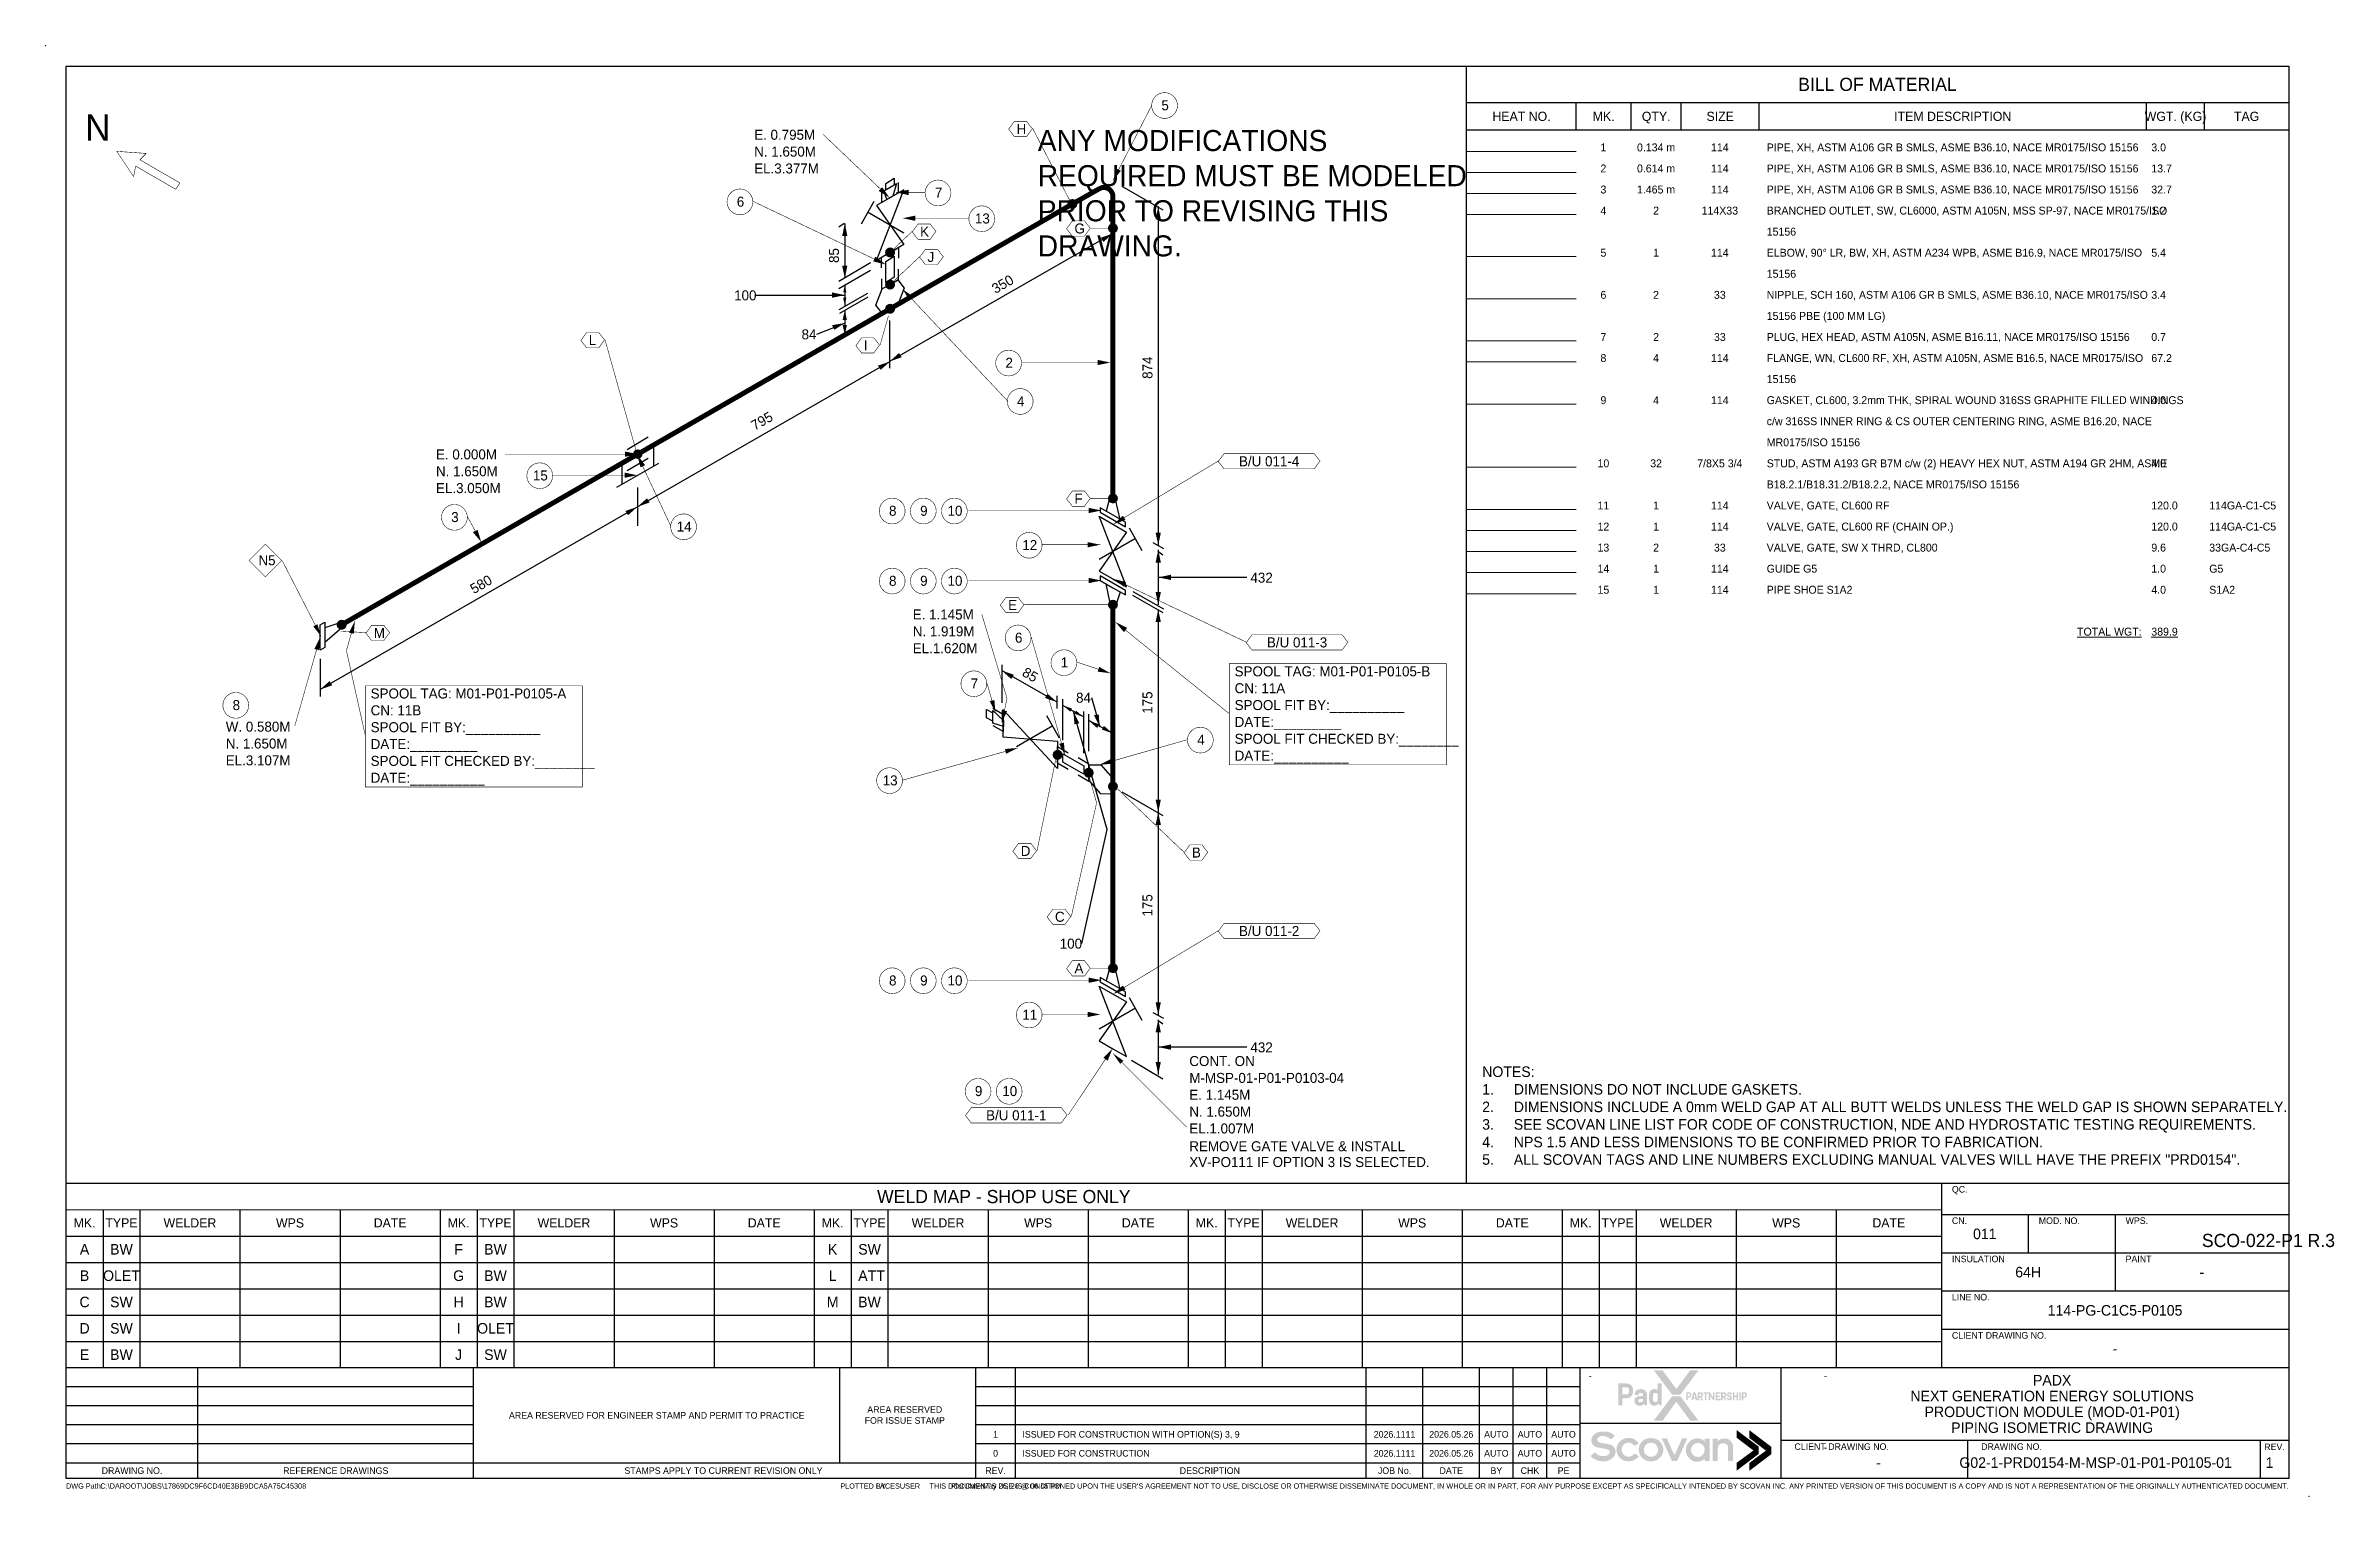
# Model space of a CAD drawing. Extents: x -4 to 431, y -3 to 272.
import ezdxf
from ezdxf.enums import TextEntityAlignment as Align

# ---------------------------------------------------------------- set-up
doc = ezdxf.new("R2018")
doc.units = 0
doc.header["$LTSCALE"] = 10
doc.layers.get('0').update_dxf_attribs({"lineweight": 0})
for name, color, linetype in [('BOM', 7, 'Continuous'), ('DIMENSION', 2, 'Continuous'), ('INTERNAL', 3, 'Continuous'), ('PIPE', 7, 'Continuous'), ('Text1', 7, 'Continuous'), ('TEXT2', 40, 'Continuous'), ('Title Block', 255, 'Continuous'), ('TITLE BLOCK-TEXT', 12, 'Continuous'), ('WELDS', 7, 'Continuous')]:
    doc.layers.add(name, color=color, linetype=linetype)
doc.layers.add('QC', color=9, linetype='Continuous', plot=False)
doc.styles.add('framdcn', font='', dxfattribs={"height": 2.5})
doc.styles.add('HmNote', font='hm.shx')
doc.styles.add('Scovan Standard', font='', dxfattribs={"height": 2.5})
doc.styles.get("Standard").update_dxf_attribs({"font": ''})
doc.styles.get('framdcn').set_extended_font_data('Franklin Gothic Medium Cond')
doc.styles.get('Scovan Standard').set_extended_font_data('Franklin Gothic Medium Cond')
doc.styles.get('Standard').set_extended_font_data('Franklin Gothic Medium Cond')

msp = doc.modelspace()

# ---------------------------------------------------------------- texts
at = {"style": 'framdcn'}
msp.add_text('%%UTOTAL WGT:', height=1.5, dxfattribs=at).set_placement((393.97, 160.04), align=Align.RIGHT)
msp.add_text('%%UTOTAL WGT:', height=1.5, dxfattribs=at).set_placement((393.97, 160.04), align=Align.RIGHT)
msp.add_text('%%U389.9', height=1.5, dxfattribs=at).set_placement((395.8, 160.04))
msp.add_text('%%U389.9', height=1.5, dxfattribs=at).set_placement((395.8, 160.04))
msp.add_text('ATT', height=2, dxfattribs=at).set_placement((152.88, 37.5), align=Align.CENTER)
at = {"layer": 'BOM', "style": 'framdcn'}
for s, p in [('1', (291.8, 252)), ('0.134 m', (301.8, 252)), ('114', (313.9, 252)), ('2', (291.8, 248)), ('0.614 m', (301.8, 248)), ('114', (313.9, 248)), ('3', (291.8, 244)), ('1.465 m', (301.8, 244)), ('114', (313.9, 244)), ('4', (291.8, 240)), ('2', (301.8, 240)), ('114X33', (313.9, 240)), ('5', (291.8, 232)), ('1', (301.8, 232)), ('114', (313.9, 232)), ('6', (291.8, 224)), ('2', (301.8, 224)), ('33', (313.9, 224)), ('7', (291.8, 216)), ('2', (301.8, 216)), ('33', (313.9, 216)), ('8', (291.8, 212)), ('4', (301.8, 212)), ('114', (313.9, 212)), ('9', (291.8, 204)), ('4', (301.8, 204)), ('114', (313.9, 204)), ('10', (291.8, 192)), ('32', (301.8, 192)), ('7/8X5 3/4', (313.9, 192)), ('11', (291.8, 184)), ('1', (301.8, 184)), ('114', (313.9, 184)), ('12', (291.8, 180)), ('1', (301.8, 180)), ('114', (313.9, 180)), ('13', (291.8, 176)), ('2', (301.8, 176)), ('33', (313.9, 176)), ('14', (291.8, 172)), ('15', (291.8, 168)), ('1', (301.8, 172)), ('1', (301.8, 168)), ('114', (313.9, 172)), ('114', (313.9, 168))]:
    msp.add_text(s, height=1.5, dxfattribs=at).set_placement(p, align=Align.CENTER)
for s, p in [('PIPE, XH, ASTM A106 GR B SMLS, ASME B36.10, NACE MR0175/ISO 15156', (322.8, 252)), ('3.0', (395.8, 252)), ('PIPE, XH, ASTM A106 GR B SMLS, ASME B36.10, NACE MR0175/ISO 15156', (322.8, 248)), ('13.7', (395.8, 248)), ('PIPE, XH, ASTM A106 GR B SMLS, ASME B36.10, NACE MR0175/ISO 15156', (322.8, 244)), ('32.7', (395.8, 244)), ('BRANCHED OUTLET, SW, CL6000, ASTM A105N, MSS SP-97, NACE MR0175/ISO', (322.8, 240)), ('1.2', (395.8, 240)), ('15156', (322.8, 236)), ('ELBOW, 90° LR, BW, XH, ASTM A234 WPB, ASME B16.9, NACE MR0175/ISO', (322.8, 232)), ('5.4', (395.8, 232)), ('15156', (322.8, 228)), ('15156 PBE (100 MM LG)', (322.8, 220)), ('NIPPLE, SCH 160, ASTM A106 GR B SMLS, ASME B36.10, NACE MR0175/ISO', (322.8, 224)), ('3.4', (395.8, 224)), ('PLUG, HEX HEAD, ASTM A105N, ASME B16.11, NACE MR0175/ISO 15156', (322.8, 216)), ('0.7', (395.8, 216)), ('FLANGE, WN, CL600 RF, XH, ASTM A105N, ASME B16.5, NACE MR0175/ISO', (322.8, 212)), ('67.2', (395.8, 212)), ('15156', (322.8, 208)), ('GASKET, CL600, 3.2mm THK, SPIRAL WOUND 316SS GRAPHITE FILLED WINDINGS', (322.8, 204)), ('4.0', (395.8, 204)), ('c/w 316SS INNER RING & CS OUTER CENTERING RING, ASME B16.20, NACE', (322.8, 200)), ('MR0175/ISO 15156', (322.8, 196)), ('STUD, ASTM A193 GR B7M c/w (2) HEAVY HEX NUT, ASTM A194 GR 2HM, ASME', (322.8, 192)), ('4.0', (395.8, 192)), ('B18.2.1/B18.31.2/B18.2.2, NACE MR0175/ISO 15156', (322.8, 188)), ('VALVE, GATE, CL600 RF', (322.8, 184)), ('120.0', (395.8, 184)), ('114GA-C1-C5', (406.8, 184)), ('VALVE, GATE, CL600 RF (CHAIN OP.)', (322.8, 180)), ('120.0', (395.8, 180)), ('114GA-C1-C5', (406.8, 180)), ('VALVE, GATE, SW X THRD, CL800', (322.8, 176)), ('9.6', (395.8, 176)), ('33GA-C4-C5', (406.8, 176)), ('GUIDE G5', (322.8, 172)), ('PIPE SHOE S1A2', (322.8, 168)), ('4.0', (395.8, 168)), ('1.0', (395.8, 172)), ('S1A2', (406.8, 168)), ('G5', (406.8, 172))]:
    msp.add_text(s, height=1.5, dxfattribs=at).set_placement(p)
at = {"layer": 'BOM', "color": 0, "style": 'framdcn'}
for s, p in [('A', (3.5, 42.5)), ('BW', (10.5, 42.5)), ('F', (74.5, 42.5)), ('BW', (81.5, 42.5)), ('K', (145.5, 42.5)), ('SW', (152.5, 42.5)), ('B', (3.5, 37.5)), ('OLET', (10.5, 37.5)), ('G', (74.5, 37.5)), ('BW', (81.5, 37.5)), ('L', (145.5, 37.5)), ('C', (3.5, 32.5)), ('SW', (10.5, 32.5)), ('H', (74.5, 32.5)), ('BW', (81.5, 32.5)), ('M', (145.5, 32.5)), ('BW', (152.5, 32.5)), ('D', (3.5, 27.5)), ('SW', (10.5, 27.5)), ('I', (74.5, 27.5)), ('OLET', (81.5, 27.5)), ('E', (3.5, 22.5)), ('BW', (10.5, 22.5)), ('J', (74.5, 22.5)), ('SW', (81.5, 22.5))]:
    msp.add_text(s, height=2, dxfattribs=at).set_placement(p, align=Align.CENTER)
at = {"layer": 'DIMENSION', "style": 'framdcn'}
for s, rotation, p in [('85', 90, (146.7, 230.8)), ('350', 30, (176.4, 224.9)), ('874', 90, (206.2, 208.8)), ('795', 30, (130.71, 198.92)), ('580', 30, (77.4, 167.9)), ('85', -30, (181.3, 152.5)), ('175', 90, (206.2, 145.2)), ('175', 90, (206.2, 106.7))]:
    msp.add_text(s, height=1.9, rotation=rotation, dxfattribs=at).set_placement(p)
for s, p in [('100', (126.8, 223.7)), ('84', (139.6, 216.3)), ('432', (224.8, 170.1)), ('84', (191.7, 147.3)), ('100', (188.6, 100.6)), ('432', (224.8, 80.9))]:
    msp.add_text(s, height=1.9, dxfattribs=at).set_placement(p)
at = {"layer": 'INTERNAL', "style": 'framdcn'}
for s, p in [('B/U 011-4', (228.35, 193.15)), ('B/U 011-3', (233.65, 158.75)), ('B/U 011-2', (228.35, 103.95)), ('B/U 011-1', (180.35, 68.95))]:
    msp.add_text(s, height=1.9, dxfattribs=at).set_placement(p, align=Align.MIDDLE_CENTER)
at = {"layer": 'Text1', "insert": (268.79, 78.22), "char_height": 2, "width": 146.6752, "attachment_point": 1, "style": 'Scovan Standard'}
msp.add_mtext('NOTES: \\P\\pxi-3,l3,t3;1.^IDIMENSIONS DO NOT INCLUDE GASKETS.\\P2.^IDIMENSIONS INCLUDE A 0mm WELD GAP AT ALL BUTT WELDS UNLESS THE WELD GAP IS SHOWN SEPARATELY.\\P3.^ISEE SCOVAN LINE LIST FOR CODE OF CONSTRUCTION, NDE AND HYDROSTATIC TESTING REQUIREMENTS.\\P4.^INPS 1.5 AND LESS DIMENSIONS TO BE CONFIRMED PRIOR TO FABRICATION.\\P5.^IALL SCOVAN TAGS AND LINE NUMBERS EXCLUDING MANUAL VALVES WILL HAVE THE PREFIX "PRD0154".', dxfattribs=at)
at = {"layer": 'TEXT2', "style": 'framdcn'}
for s, height, p in [('5', 1.9, (207.9, 259.8)), ('N', 5, (3.6, 254)), ('H', 1.9, (180.4, 255.3)), ('6', 1.9, (127.3, 241.5)), ('7', 1.9, (164.9, 243.2)), ('13', 1.9, (172.5, 238.3)), ('K', 1.9, (162.1, 235.8)), ('G', 1.9, (191.4, 236.4)), ('J', 1.9, (163.5, 231)), ('L', 1.9, (99.2, 215.2)), ('I', 1.9, (151.4, 214.2)), ('2', 1.9, (178.3, 210.9)), ('4', 1.9, (180.5, 203.6)), ('15', 1.9, (88.6, 189.5)), ('F', 1.9, (191.4, 185.1)), ('3', 1.9, (73.1, 181.6)), ('8', 1.9, (156.2, 182.8)), ('9', 1.9, (162.1, 182.8)), ('10', 1.9, (167.3, 182.8)), ('14', 1.9, (115.9, 179.8)), ('12', 1.9, (181.5, 176.3)), ('8', 1.9, (156.2, 169.5)), ('9', 1.9, (162.1, 169.5)), ('10', 1.9, (167.3, 169.5)), ('E', 1.9, (178.8, 164.9)), ('M', 1.9, (58.4, 159.6)), ('6', 1.9, (180.1, 158.7)), ('1', 1.9, (188.8, 154)), ('SPOOL TAG: M01-P01-P0105-B', 1.9, (221.8, 152.3)), ('8', 1.9, (31.6, 145.9)), ('SPOOL TAG: M01-P01-P0105-A', 1.9, (57.8, 148.1)), ('7', 1.9, (171.7, 150)), ('SPOOL FIT BY:__________', 1.9, (221.8, 145.9)), ('CN: 11A', 1.9, (221.8, 149.1)), ('SPOOL FIT BY:__________', 1.9, (57.8, 141.7)), ('CN: 11B', 1.9, (57.8, 144.9)), ('DATE:_________', 1.9, (221.8, 142.7)), ('DATE:_________', 1.9, (57.8, 138.5)), ('4', 1.9, (214.7, 139.3)), ('SPOOL FIT CHECKED BY:________', 1.9, (221.8, 139.5)), ('SPOOL FIT CHECKED BY:________', 1.9, (57.8, 135.3)), ('DATE:__________', 1.9, (221.8, 136.3)), ('DATE:__________', 1.9, (57.8, 132.1)), ('13', 1.9, (155, 131.6)), ('D', 1.9, (181.2, 118.2)), ('B', 1.9, (213.7, 117.9)), ('C', 1.9, (187.7, 105.7)), ('A', 1.9, (191.4, 95.9)), ('8', 1.9, (156.2, 93.6)), ('9', 1.9, (162.1, 93.6)), ('10', 1.9, (167.3, 93.6)), ('11', 1.9, (181.5, 87.1)), ('CONT. ON', 1.9, (213.2, 78.3)), ('9', 1.9, (172.5, 72.6)), ('10', 1.9, (177.7, 72.6)), ('M-MSP-01-P01-P0103-04', 1.9, (213.2, 75.1)), ('XV-PO111 IF OPTION 3 IS SELECTED. ', 1.9, (213.2, 59.12)), ('REMOVE GATE VALVE & INSTALL ', 1.9, (213.2, 62.12))]:
    msp.add_text(s, height=height, dxfattribs=at).set_placement(p)

# ---------------------------------------------------------------- blocks, each defined once
blk = doc.blocks.new('block1')
at = {"layer": 'TEXT2'}
blk.add_hatch(color=256, dxfattribs=at).paths.add_polyline_path([(0, 0), (2, -1.4), (1.4, -2)])
at = {"layer": 'TEXT2', "linetype": 'ByBlock', "const_width": 0.1, "flags": 128}
blk.add_lwpolyline([(14, -14), (0, 0)], dxfattribs=at)
blk = doc.blocks.new('block2')
at = {"layer": 'TEXT2', "style": 'framdcn'}
for s, p in [('E. 1.145M', (0, 0)), ('N. 1.650M', (0, -3.2)), ('EL.1.007M', (0, -6.4))]:
    blk.add_text(s, height=1.9, dxfattribs=at).set_placement(p)
blk = doc.blocks.new('block3')
at = {"layer": 'TEXT2'}
blk.add_hatch(color=256, dxfattribs=at).paths.add_polyline_path([(0, 0), (-2.4, -0.5), (-2.4, 0.5)])
at = {"layer": 'TEXT2', "linetype": 'ByBlock', "const_width": 0.1, "flags": 128}
blk.add_lwpolyline([(-11, 0), (0, 0)], dxfattribs=at)
blk = doc.blocks.new('block4')
at = {"layer": 'TEXT2'}
blk.add_hatch(color=256, dxfattribs=at).paths.add_polyline_path([(0, 0), (-2.4, -0.5), (-2.4, 0.5)])
at = {"layer": 'TEXT2', "linetype": 'ByBlock', "const_width": 0.1, "flags": 128}
blk.add_lwpolyline([(-25.2, 0), (0, 0)], dxfattribs=at)
blk = doc.blocks.new('block5')
at = {"layer": 'TEXT2'}
blk.add_hatch(color=256, dxfattribs=at).paths.add_polyline_path([(0, 0), (2.2, 1.1), (2.4, 0.2)])
at = {"layer": 'TEXT2', "linetype": 'ByBlock', "const_width": 0.1, "flags": 128}
blk.add_lwpolyline([(16.8, 4.8), (0, 0)], dxfattribs=at)
blk = doc.blocks.new('block6')
at = {"layer": 'TEXT2'}
blk.add_hatch(color=256, dxfattribs=at).paths.add_polyline_path([(0, 0), (-1.1, 2.2), (-0.2, 2.4)])
at = {"layer": 'TEXT2', "linetype": 'ByBlock', "const_width": 0.1, "flags": 128}
blk.add_lwpolyline([(-6.4, 22.4), (0, 0)], dxfattribs=at)
blk = doc.blocks.new('block7')
at = {"layer": 'TEXT2'}
blk.add_hatch(color=256, dxfattribs=at).paths.add_polyline_path([(0, 0), (-2.2, -1.1), (-2.4, -0.2)])
at = {"layer": 'TEXT2', "linetype": 'ByBlock', "const_width": 0.1, "flags": 128}
blk.add_lwpolyline([(-21.8, -6.1), (0, 0)], dxfattribs=at)
blk = doc.blocks.new('block8')
at = {"layer": 'TEXT2'}
blk.add_hatch(color=256, dxfattribs=at).paths.add_polyline_path([(0, 0), (0, 2.4), (1, 2.2)])
at = {"layer": 'TEXT2', "linetype": 'ByBlock', "const_width": 0.1, "flags": 128}
blk.add_lwpolyline([(1, 4.6), (0, 0)], dxfattribs=at)
blk = doc.blocks.new('block9')
at = {"layer": 'TEXT2', "style": 'framdcn'}
for s, p in [('E. 1.145M', (0, 0)), ('N. 1.919M', (0, -3.2)), ('EL.1.620M', (0, -6.4))]:
    blk.add_text(s, height=1.9, dxfattribs=at).set_placement(p)
blk = doc.blocks.new('block10')
at = {"layer": 'TEXT2'}
blk.add_hatch(color=256, dxfattribs=at).paths.add_polyline_path([(0, 0), (-1.1, 2.2), (-0.2, 2.4)])
at = {"layer": 'TEXT2', "linetype": 'ByBlock', "const_width": 0.1, "flags": 128}
blk.add_lwpolyline([(-1.6, 5.6), (0, 0)], dxfattribs=at)
blk = doc.blocks.new('block11')
at = {"layer": 'TEXT2'}
blk.add_hatch(color=256, dxfattribs=at).paths.add_polyline_path([(0, 0), (-2.4, 0.3), (-2.1, 1.2)])
at = {"layer": 'TEXT2', "linetype": 'ByBlock', "const_width": 0.1, "flags": 128}
blk.add_lwpolyline([(-6.3, 2.1), (0, 0)], dxfattribs=at)
blk = doc.blocks.new('block12')
at = {"layer": 'TEXT2'}
blk.add_hatch(color=256, dxfattribs=at).paths.add_polyline_path([(0, 0), (-2.4, -0.5), (-2.4, 0.5)])
at = {"layer": 'TEXT2', "linetype": 'ByBlock', "const_width": 0.1, "flags": 128}
blk.add_lwpolyline([(-25.2, 0), (0, 0)], dxfattribs=at)
blk = doc.blocks.new('block13')
at = {"layer": 'TEXT2'}
blk.add_hatch(color=256, dxfattribs=at).paths.add_polyline_path([(0, 0), (-2.4, -0.5), (-2.4, 0.5)])
at = {"layer": 'TEXT2', "linetype": 'ByBlock', "const_width": 0.1, "flags": 128}
blk.add_lwpolyline([(-11, 0), (0, 0)], dxfattribs=at)
blk = doc.blocks.new('block14')
at = {"layer": 'TEXT2'}
blk.add_hatch(color=256, dxfattribs=at).paths.add_polyline_path([(0, 0), (-2.4, -0.5), (-2.4, 0.5)])
at = {"layer": 'TEXT2', "linetype": 'ByBlock', "const_width": 0.1, "flags": 128}
blk.add_lwpolyline([(-25.2, 0), (0, 0)], dxfattribs=at)
blk = doc.blocks.new('block15')
at = {"layer": 'TEXT2'}
blk.add_hatch(color=256, dxfattribs=at).paths.add_polyline_path([(0, 0), (-2.4, -0.5), (-2.4, 0.5)])
at = {"layer": 'TEXT2', "linetype": 'ByBlock', "const_width": 0.1, "flags": 128}
blk.add_lwpolyline([(-16.8, 0), (0, 0)], dxfattribs=at)
blk = doc.blocks.new('block16')
at = {"layer": 'TEXT2'}
blk.add_hatch(color=256, dxfattribs=at).paths.add_polyline_path([(0, 0), (0.7, 2.3), (1.5, 1.9)])
at = {"layer": 'TEXT2', "linetype": 'ByBlock', "const_width": 0.1, "flags": 128}
blk.add_lwpolyline([(7.4, 14.399), (0, 0)], dxfattribs=at)
blk = doc.blocks.new('block17')
at = {"layer": 'TEXT2'}
blk.add_hatch(color=256, dxfattribs=at).paths.add_polyline_path([(0, 0), (2, -1.4), (1.3, -2.1)])
at = {"layer": 'TEXT2', "linetype": 'ByBlock', "const_width": 0.1, "flags": 128}
blk.add_lwpolyline([(19.9, -21.2), (0, 0)], dxfattribs=at)
blk = doc.blocks.new('block18')
at = {"layer": 'TEXT2'}
blk.add_hatch(color=256, dxfattribs=at).paths.add_polyline_path([(0, 0), (-2.4, 0.6), (-2, 1.5)])
at = {"layer": 'TEXT2', "linetype": 'ByBlock', "const_width": 0.1, "flags": 128}
blk.add_lwpolyline([(-25.2, 12), (0, 0)], dxfattribs=at)
blk = doc.blocks.new('block19')
at = {"layer": 'TEXT2'}
blk.add_hatch(color=256, dxfattribs=at).paths.add_polyline_path([(0, 0), (2.4, 0.5), (2.4, -0.5)])
at = {"layer": 'TEXT2', "linetype": 'ByBlock', "const_width": 0.1, "flags": 128}
blk.add_lwpolyline([(12.6, 0), (0, 0)], dxfattribs=at)
blk = doc.blocks.new('block20')
at = {"layer": 'TEXT2'}
blk.add_hatch(color=256, dxfattribs=at).paths.add_polyline_path([(0, 0), (-2.1, 1.3), (-1.4, 2)])
at = {"layer": 'TEXT2', "linetype": 'ByBlock', "const_width": 0.1, "flags": 128}
blk.add_lwpolyline([(-12.6, 12), (0, 0)], dxfattribs=at)
blk = doc.blocks.new('block21')
at = {"layer": 'TEXT2', "style": 'framdcn'}
for s, p in [('E. 0.795M', (0, 0)), ('N. 1.650M', (0, -3.2)), ('EL.3.377M', (0, -6.4))]:
    blk.add_text(s, height=1.9, dxfattribs=at).set_placement(p)
blk = doc.blocks.new('block22')
at = {"layer": 'TEXT2'}
blk.add_hatch(color=256, dxfattribs=at).paths.add_polyline_path([(0, 0), (2.4, 0.5), (2.4, -0.5)])
at = {"layer": 'TEXT2', "linetype": 'ByBlock', "const_width": 0.1, "flags": 128}
blk.add_lwpolyline([(5.6, 0), (0, 0)], dxfattribs=at)
blk = doc.blocks.new('block23')
at = {"layer": 'TEXT2'}
blk.add_hatch(color=256, dxfattribs=at).paths.add_polyline_path([(0, 0), (-2.4, -0.5), (-2.4, 0.5)])
at = {"layer": 'TEXT2', "linetype": 'ByBlock', "const_width": 0.1, "flags": 128}
blk.add_lwpolyline([(-25.2, 0), (0, 0)], dxfattribs=at)
blk = doc.blocks.new('block24')
at = {"layer": 'TEXT2', "style": 'framdcn'}
for s, p in [('E. 0.000M', (0, 0)), ('N. 1.650M', (0, -3.2)), ('EL.3.050M', (0, -6.4))]:
    blk.add_text(s, height=1.9, dxfattribs=at).set_placement(p)
blk = doc.blocks.new('block25')
at = {"layer": 'TEXT2'}
blk.add_hatch(color=256, dxfattribs=at).paths.add_polyline_path([(0, 0), (1.5, -2), (0.6, -2.4)])
at = {"layer": 'TEXT2', "linetype": 'ByBlock', "const_width": 0.1, "flags": 128}
blk.add_lwpolyline([(6.4, -13.6), (0, 0)], dxfattribs=at)
blk = doc.blocks.new('block26')
at = {"layer": 'TEXT2'}
blk.add_hatch(color=256, dxfattribs=at).paths.add_polyline_path([(0, 0), (-2.4, -0.5), (-2.4, 0.5)])
at = {"layer": 'TEXT2', "linetype": 'ByBlock', "const_width": 0.1, "flags": 128}
blk.add_lwpolyline([(-16, 0), (0, 0)], dxfattribs=at)
blk = doc.blocks.new('block27')
at = {"layer": 'TEXT2'}
blk.add_hatch(color=256, dxfattribs=at).paths.add_polyline_path([(0, 0), (-1.6, 1.9), (-0.7, 2.3)])
at = {"layer": 'TEXT2', "linetype": 'ByBlock', "const_width": 0.1, "flags": 128}
blk.add_lwpolyline([(-2.6, 4.8), (0, 0)], dxfattribs=at)
blk = doc.blocks.new('block28')
at = {"layer": 'TEXT2'}
blk.add_hatch(color=256, dxfattribs=at).paths.add_polyline_path([(0, 0), (-0.2, -2.4), (-1.1, -2.2)])
at = {"layer": 'TEXT2', "linetype": 'ByBlock', "const_width": 0.1, "flags": 128}
blk.add_lwpolyline([(-4.8, -16.8), (0, 0)], dxfattribs=at)
blk = doc.blocks.new('block29')
at = {"layer": 'TEXT2', "style": 'framdcn'}
for s, p in [('W. 0.580M', (0, 0)), ('N. 1.650M', (0, -3.2)), ('EL.3.107M', (0, -6.4))]:
    blk.add_text(s, height=1.9, dxfattribs=at).set_placement(p)
blk = doc.blocks.new('block30')
at = {"layer": 'PIPE', "linetype": 'ByBlock', "flags": 128}
for points in [[(-2.6, 11.9), (2.6, 8.9)], [(2.6, -1.5), (-2.6, 11.9)], [(2.6, 8.9), (-2.6, 1.5)], [(3.1, 9.7), (5.5, 5.4)], [(4.3, 7.7), (-2.6, 3.7)], [(-2.6, 1.5), (0, 0)], [(0, 0), (2.6, -1.5)]]:
    blk.add_lwpolyline(points, dxfattribs=at)
at = {"flags": 1}
for tag in ['Tag', 'UCI', 'Pipe Ref', 'Description', 'Key']:
    blk.add_attdef(tag, (0, 0), '', height=1, dxfattribs=at)
blk = doc.blocks.new('block31')
at = {"layer": 'PIPE', "linetype": 'ByBlock', "flags": 128}
for points in [[(-0.5, 4.4), (-1.3, 1.6)], [(0.5, 3.8), (-0.5, 4.4)], [(-2.4, 2.2), (-2.4, 1.4)], [(2.4, -0.5), (-2.4, 2.2)], [(-2.4, 1.4), (0, 0)], [(0, 0), (2.4, -1.4)], [(1.4, 0), (0.5, 3.8)], [(2.4, -1.4), (2.4, -0.5)]]:
    blk.add_lwpolyline(points, dxfattribs=at)
at = {"flags": 1}
for tag in ['Tag', 'UCI', 'Pipe Ref', 'Description', 'Key']:
    blk.add_attdef(tag, (0, 0), '', height=1, dxfattribs=at)
blk = doc.blocks.new('block32')
at = {"layer": 'PIPE', "linetype": 'ByBlock', "const_width": 0.95, "flags": 128}
blk.add_lwpolyline([(0, 34.5), (0, 0)], dxfattribs=at)
at = {"flags": 1}
for tag in ['Tag', 'UCI', 'Pipe Ref', 'Description', 'Key']:
    blk.add_attdef(tag, (0, 0), '', height=1, dxfattribs=at)
blk = doc.blocks.new('block33')
at = {"layer": 'PIPE', "linetype": 'ByBlock', "flags": 128}
for points in [[(-4.6, 4.2), (-6.6, 5.4)], [(-6.6, 2.2), (-4.6, 1)], [(-4.6, 1), (-4.6, 4.2)], [(-4.6, 4.1), (-2.3, 4.1)], [(-4.6, 1.2), (-4.6, 4.1)], [(-2.3, -1.4), (-4.6, 1.2)], [(-2.3, 4.1), (0, 1.5)], [(0, 1.5), (0, 0)], [(0, 0), (0, -1.5)], [(0, -1.5), (-2.3, -1.4)]]:
    blk.add_lwpolyline(points, dxfattribs=at)
at = {"flags": 1}
for tag in ['Tag', 'UCI', 'Pipe Ref', 'Description', 'Key']:
    blk.add_attdef(tag, (0, 0), '', height=1, dxfattribs=at)
blk = doc.blocks.new('block34')
at = {"layer": 'PIPE', "linetype": 'ByBlock', "flags": 128}
for points in [[(-4, 3.1), (0, 0.8)], [(-4, 1.5), (-4, 3.1)], [(0, -0.8), (-4, 1.5)], [(0, 0.8), (0, 0)], [(0, 0), (0, -0.8)]]:
    blk.add_lwpolyline(points, dxfattribs=at)
at = {"flags": 1}
for tag in ['Tag', 'UCI', 'Pipe Ref', 'Description', 'Key']:
    blk.add_attdef(tag, (0, 0), '', height=1, dxfattribs=at)
blk = doc.blocks.new('block35')
at = {"layer": 'PIPE', "linetype": 'ByBlock', "flags": 128}
for points in [[(-12.3, 7.2), (-14.3, 8.4)], [(-14.3, 5.2), (-12.3, 4)], [(-12.4, 8.2), (-12.4, 3)], [(-2, -3), (-12.4, 8.2)], [(-12.3, 4), (-12.3, 7.2)], [(-2.9, 5.1), (-9.8, 1.1)], [(-4.1, 7.1), (-1.7, 2.8)], [(-12.4, 3), (-2, 2.2)], [(-2, 2.2), (-2, -0.4)], [(-2, 1.2), (0, 0)], [(-2, -2), (-2, 1.2)], [(-2, -0.4), (-2, -3)], [(0, -3.2), (-2, -2)]]:
    blk.add_lwpolyline(points, dxfattribs=at)
at = {"flags": 1}
for tag in ['Tag', 'UCI', 'Pipe Ref', 'Description', 'Key']:
    blk.add_attdef(tag, (0, 0), '', height=1, dxfattribs=at)
blk = doc.blocks.new('block36')
at = {"layer": 'PIPE', "linetype": 'ByBlock', "flags": 128}
for points in [[(-3.2, 2.6), (-2, 2)], [(-3.2, 1), (-3.2, 2.6)], [(-2, 0.4), (-3.2, 1)], [(-2, 2.4), (0, 0.5)], [(-2, 0), (-2, 2.4)], [(0, -0.6), (-2, 0)], [(0, 0.5), (0, 0)], [(0, 0), (0, -0.6)]]:
    blk.add_lwpolyline(points, dxfattribs=at)
at = {"flags": 1}
for tag in ['Tag', 'UCI', 'Pipe Ref', 'Description', 'Key']:
    blk.add_attdef(tag, (0, 0), '', height=1, dxfattribs=at)
blk = doc.blocks.new('block37')
at = {"layer": 'PIPE', "linetype": 'ByBlock', "const_width": 0.95, "flags": 128}
blk.add_lwpolyline([(0, 34.5), (0, 0)], dxfattribs=at)
at = {"flags": 1}
for tag in ['Tag', 'UCI', 'Pipe Ref', 'Description', 'Key']:
    blk.add_attdef(tag, (0, 0), '', height=1, dxfattribs=at)
blk = doc.blocks.new('block38')
at = {"layer": 'PIPE', "linetype": 'ByBlock', "flags": 128}
for points in [[(-2.4, 2.3), (-2.4, 1.4)], [(2.4, -0.5), (-2.4, 2.3)], [(-2.4, 1.4), (0, 0)], [(-0.5, -2.9), (-1.3, 0.8)], [(0, 0), (2.4, -1.3)], [(0.5, -3.5), (-0.5, -2.9)], [(1.4, -0.8), (0.5, -3.5)], [(2.4, -1.3), (2.4, -0.5)]]:
    blk.add_lwpolyline(points, dxfattribs=at)
at = {"flags": 1}
for tag in ['Tag', 'UCI', 'Pipe Ref', 'Description', 'Key']:
    blk.add_attdef(tag, (0, 0), '', height=1, dxfattribs=at)
blk = doc.blocks.new('block39')
at = {"layer": 'PIPE', "linetype": 'ByBlock', "flags": 128}
for points in [[(-2.6, 11.9), (2.6, 8.9)], [(2.6, -1.5), (-2.6, 11.9)], [(2.6, 8.9), (-2.6, 1.5)], [(3.1, 9.7), (5.5, 5.4)], [(4.3, 7.7), (-2.6, 3.7)], [(-2.6, 1.5), (0, 0)], [(0, 0), (2.6, -1.5)]]:
    blk.add_lwpolyline(points, dxfattribs=at)
at = {"flags": 1}
for tag in ['Tag', 'UCI', 'Pipe Ref', 'Description', 'Key']:
    blk.add_attdef(tag, (0, 0), '', height=1, dxfattribs=at)
blk = doc.blocks.new('block40')
at = {"layer": 'PIPE', "linetype": 'ByBlock', "flags": 128}
for points in [[(-0.5, 4.4), (-1.3, 1.6)], [(0.5, 3.8), (-0.5, 4.4)], [(-2.4, 2.2), (-2.4, 1.4)], [(2.4, -0.5), (-2.4, 2.2)], [(-2.4, 1.4), (0, 0)], [(0, 0), (2.4, -1.4)], [(1.4, 0), (0.5, 3.8)], [(2.4, -1.4), (2.4, -0.5)]]:
    blk.add_lwpolyline(points, dxfattribs=at)
at = {"flags": 1}
for tag in ['Tag', 'UCI', 'Pipe Ref', 'Description', 'Key']:
    blk.add_attdef(tag, (0, 0), '', height=1, dxfattribs=at)
blk = doc.blocks.new('block41')
at = {"layer": 'PIPE', "linetype": 'ByBlock', "const_width": 0.95, "flags": 128}
blk.add_lwpolyline([(0, 51.3), (0, 0)], dxfattribs=at)
at = {"flags": 1}
for tag in ['Tag', 'UCI', 'Pipe Ref', 'Description', 'Key']:
    blk.add_attdef(tag, (0, 0), '', height=1, dxfattribs=at)
blk = doc.blocks.new('block42')
at = {"layer": 'PIPE', "linetype": 'ByBlock', "const_width": 0.95, "flags": 128}
for points in [[(-5.97, -1.4), (-0.87, 1.5)], [(-0.87, 1.5), (-0.59, 1.63), (-0.3, 1.71), (0, 1.73), (0.3, 1.71), (0.59, 1.63), (0.87, 1.5), (1.11, 1.33), (1.33, 1.11), (1.5, 0.87), (1.63, 0.59), (1.71, 0.3), (1.73, 0)], [(1.73, 0), (1.73, -6)]]:
    blk.add_lwpolyline(points, dxfattribs=at)
at = {"flags": 1}
for tag in ['Tag', 'UCI', 'Pipe Ref', 'Description', 'Key']:
    blk.add_attdef(tag, (0, 0), '', height=1, dxfattribs=at)
blk = doc.blocks.new('block43')
at = {"layer": 'PIPE', "linetype": 'ByBlock', "const_width": 0.95, "flags": 128}
blk.add_lwpolyline([(-34.6, -19.9), (0, 0)], dxfattribs=at)
at = {"flags": 1}
for tag in ['Tag', 'UCI', 'Pipe Ref', 'Description', 'Key']:
    blk.add_attdef(tag, (0, 0), '', height=1, dxfattribs=at)
blk = doc.blocks.new('block44')
at = {"layer": 'PIPE', "linetype": 'ByBlock', "flags": 128}
for points in [[(-1.6, 5.7), (-1.6, 3.7)], [(-1.6, 3.7), (1.6, 5.5)], [(-1.5, 3.8), (1.5, 5.5)], [(1.5, 5.5), (2.7, 3.9)], [(1.6, 5.5), (1.6, 7.5)], [(-2.7, 0.7), (-1.5, 3.8)], [(-1.5, -0.8), (-2.7, 0.7)], [(0, 0), (-1.5, -0.8)], [(1.5, 0.8), (0, 0)], [(2.7, 3.9), (1.5, 0.8)]]:
    blk.add_lwpolyline(points, dxfattribs=at)
at = {"flags": 1}
for tag in ['Tag', 'UCI', 'Pipe Ref', 'Description', 'Key']:
    blk.add_attdef(tag, (0, 0), '', height=1, dxfattribs=at)
blk = doc.blocks.new('block45')
at = {"layer": 'PIPE', "linetype": 'ByBlock', "flags": 128}
for points in [[(-0.8, 3.5), (0.8, 4.5)], [(0.8, 4.5), (0.8, 0.5)], [(-0.8, -0.5), (-0.8, 3.5)], [(0, 0), (-0.8, -0.5)], [(0.8, 0.5), (0, 0)]]:
    blk.add_lwpolyline(points, dxfattribs=at)
at = {"flags": 1}
for tag in ['Tag', 'UCI', 'Pipe Ref', 'Description', 'Key']:
    blk.add_attdef(tag, (0, 0), '', height=1, dxfattribs=at)
blk = doc.blocks.new('block46')
at = {"layer": 'PIPE', "linetype": 'ByBlock', "flags": 128}
for points in [[(0, 12.4), (0, 14.4)], [(-4.7, 10.8), (-7.1, 6.5)], [(-5.9, 8.8), (1, 4.8)], [(1, 13), (-4.2, 10)], [(-4.2, -0.4), (1, 13)], [(-4.2, 10), (1, 2.6)], [(-3.2, 12.6), (-3.2, 10.6)], [(-3.2, 10.6), (0, 12.4)], [(-1.6, 1.1), (-4.2, -0.4)], [(-3.2, 0.2), (0, 2)], [(-3.2, -1.8), (-3.2, 0.2)], [(1, 2.6), (-1.6, 1.1)], [(0, 2), (0, 0)]]:
    blk.add_lwpolyline(points, dxfattribs=at)
at = {"flags": 1}
for tag in ['Tag', 'UCI', 'Pipe Ref', 'Description', 'Key']:
    blk.add_attdef(tag, (0, 0), '', height=1, dxfattribs=at)
blk = doc.blocks.new('block47')
at = {"layer": 'PIPE', "linetype": 'ByBlock', "flags": 128}
for points in [[(-1.2, 1.3), (1.2, 2.7)], [(-0.6, -0.3), (-1.2, 1.3)], [(-0.8, 2.7), (0.8, 3.7)], [(-0.8, 1.5), (-0.8, 2.7)], [(0, 0), (-0.6, -0.3)], [(0.5, 0.3), (0, 0)], [(1.2, 2.7), (0.5, 0.3)], [(0.8, 3.7), (0.8, 2.5)]]:
    blk.add_lwpolyline(points, dxfattribs=at)
at = {"flags": 1}
for tag in ['Tag', 'UCI', 'Pipe Ref', 'Description', 'Key']:
    blk.add_attdef(tag, (0, 0), '', height=1, dxfattribs=at)
blk = doc.blocks.new('block48')
at = {"layer": 'PIPE', "linetype": 'ByBlock', "const_width": 0.95, "flags": 128}
for points in [[(-47.9, -27.6), (0, 0)], [(-104.1, -60), (-47.9, -27.6)]]:
    blk.add_lwpolyline(points, dxfattribs=at)
at = {"flags": 1}
for tag in ['Tag', 'UCI', 'Pipe Ref', 'Description', 'Key']:
    blk.add_attdef(tag, (0, 0), '', height=1, dxfattribs=at)
blk = doc.blocks.new('block49')
at = {"layer": 'PIPE', "linetype": 'ByBlock', "flags": 128}
for points in [[(4, 2.4), (0, 0)], [(4, -1.6), (0, -4)]]:
    blk.add_lwpolyline(points, dxfattribs=at)
at = {"flags": 1}
for tag in ['Tag', 'UCI', 'Pipe Ref', 'Description', 'Key']:
    blk.add_attdef(tag, (0, 0), '', height=1, dxfattribs=at)
blk = doc.blocks.new('block50')
at = {"layer": 'PIPE', "linetype": 'ByBlock', "flags": 128}
for points in [[(-8, -4.6), (0, 0)], [(-7, 0), (-7, -4)], [(-1, 3.5), (-1, -0.5)]]:
    blk.add_lwpolyline(points, dxfattribs=at)
at = {"flags": 1}
for tag in ['Tag', 'UCI', 'Pipe Ref', 'Description', 'Key']:
    blk.add_attdef(tag, (0, 0), '', height=1, dxfattribs=at)
blk = doc.blocks.new('block51')
at = {"layer": 'PIPE', "linetype": 'ByBlock', "flags": 128}
for points in [[(-0.9, 1.9), (0, 2.4)], [(-0.9, -2.9), (-0.9, 1.9)], [(0, 2.4), (0, 0)], [(3.2, 2.4), (0, 1.3)], [(0, -1.4), (3.2, 1.4)], [(0, 0), (0, -2.4)], [(3.2, 1.4), (3.2, 2.4)], [(0, -2.4), (-0.9, -2.9)]]:
    blk.add_lwpolyline(points, dxfattribs=at)
at = {"flags": 1}
for tag in ['Tag', 'UCI', 'Pipe Ref', 'Description', 'Key']:
    blk.add_attdef(tag, (0, 0), '', height=1, dxfattribs=at)
blk = doc.blocks.new('block52')
at = {"layer": 'WELDS'}
h = blk.add_hatch(color=256, dxfattribs=at)
edge = h.paths.add_edge_path(flags=0)
edge.add_arc((0, 0), 0.95, 0, 360)
at = {"flags": 1}
for tag in ['Tag', 'UCI', 'Pipe Ref', 'Description', 'Key']:
    blk.add_attdef(tag, (0, 0), '', height=1, dxfattribs=at)
blk = doc.blocks.new('block53')
at = {"layer": 'WELDS'}
h = blk.add_hatch(color=256, dxfattribs=at)
edge = h.paths.add_edge_path(flags=0)
edge.add_arc((0, 0), 0.95, 0, 360)
at = {"flags": 1}
for tag in ['Tag', 'UCI', 'Pipe Ref', 'Description', 'Key']:
    blk.add_attdef(tag, (0, 0), '', height=1, dxfattribs=at)
blk = doc.blocks.new('block54')
at = {"layer": 'WELDS'}
h = blk.add_hatch(color=256, dxfattribs=at)
edge = h.paths.add_edge_path(flags=0)
edge.add_arc((0, 0), 0.95, 0, 360)
at = {"flags": 1}
for tag in ['Tag', 'UCI', 'Pipe Ref', 'Description', 'Key']:
    blk.add_attdef(tag, (0, 0), '', height=1, dxfattribs=at)
blk = doc.blocks.new('block55')
at = {"layer": 'WELDS'}
h = blk.add_hatch(color=256, dxfattribs=at)
edge = h.paths.add_edge_path(flags=0)
edge.add_arc((0, 0), 0.95, 0, 360)
at = {"flags": 1}
for tag in ['Tag', 'UCI', 'Pipe Ref', 'Description', 'Key']:
    blk.add_attdef(tag, (0, 0), '', height=1, dxfattribs=at)
blk = doc.blocks.new('block56')
at = {"layer": 'WELDS'}
h = blk.add_hatch(color=256, dxfattribs=at)
edge = h.paths.add_edge_path(flags=0)
edge.add_arc((0, 0), 0.95, 0, 360)
at = {"flags": 1}
for tag in ['Tag', 'UCI', 'Pipe Ref', 'Description', 'Key']:
    blk.add_attdef(tag, (0, 0), '', height=1, dxfattribs=at)
blk = doc.blocks.new('block57')
at = {"layer": 'WELDS'}
h = blk.add_hatch(color=256, dxfattribs=at)
edge = h.paths.add_edge_path(flags=0)
edge.add_arc((0, 0), 0.95, 0, 360)
at = {"flags": 1}
for tag in ['Tag', 'UCI', 'Pipe Ref', 'Description', 'Key']:
    blk.add_attdef(tag, (0, 0), '', height=1, dxfattribs=at)
blk = doc.blocks.new('block58')
at = {"layer": 'WELDS'}
h = blk.add_hatch(color=256, dxfattribs=at)
edge = h.paths.add_edge_path(flags=0)
edge.add_arc((0, 0), 0.95, 0, 360)
at = {"flags": 1}
for tag in ['Tag', 'UCI', 'Pipe Ref', 'Description', 'Key']:
    blk.add_attdef(tag, (0, 0), '', height=1, dxfattribs=at)
blk = doc.blocks.new('block59')
at = {"layer": 'WELDS'}
h = blk.add_hatch(color=256, dxfattribs=at)
edge = h.paths.add_edge_path(flags=0)
edge.add_arc((0, 0), 0.95, 0, 360)
at = {"flags": 1}
for tag in ['Tag', 'UCI', 'Pipe Ref', 'Description', 'Key']:
    blk.add_attdef(tag, (0, 0), '', height=1, dxfattribs=at)
blk = doc.blocks.new('block60')
at = {"layer": 'WELDS'}
h = blk.add_hatch(color=256, dxfattribs=at)
edge = h.paths.add_edge_path(flags=0)
edge.add_arc((0, 0), 0.95, 0, 360)
at = {"flags": 1}
for tag in ['Tag', 'UCI', 'Pipe Ref', 'Description', 'Key']:
    blk.add_attdef(tag, (0, 0), '', height=1, dxfattribs=at)
blk = doc.blocks.new('block61')
at = {"layer": 'WELDS'}
h = blk.add_hatch(color=256, dxfattribs=at)
edge = h.paths.add_edge_path(flags=0)
edge.add_arc((0, 0), 0.95, 0, 360)
at = {"flags": 1}
for tag in ['Tag', 'UCI', 'Pipe Ref', 'Description', 'Key']:
    blk.add_attdef(tag, (0, 0), '', height=1, dxfattribs=at)
blk = doc.blocks.new('block62')
at = {"layer": 'WELDS'}
h = blk.add_hatch(color=256, dxfattribs=at)
edge = h.paths.add_edge_path(flags=0)
edge.add_arc((0, 0), 0.95, 0, 360)
at = {"flags": 1}
for tag in ['Tag', 'UCI', 'Pipe Ref', 'Description', 'Key']:
    blk.add_attdef(tag, (0, 0), '', height=1, dxfattribs=at)
blk = doc.blocks.new('block63')
at = {"layer": 'WELDS'}
h = blk.add_hatch(color=256, dxfattribs=at)
edge = h.paths.add_edge_path(flags=0)
edge.add_arc((0, 0), 0.9, 0, 360)
at = {"flags": 1}
for tag in ['Tag', 'UCI', 'Pipe Ref', 'Description', 'Key']:
    blk.add_attdef(tag, (0, 0), '', height=1, dxfattribs=at)
blk = doc.blocks.new('block64')
at = {"layer": 'WELDS'}
h = blk.add_hatch(color=256, dxfattribs=at)
edge = h.paths.add_edge_path(flags=0)
edge.add_arc((0, 0), 0.95, 0, 360)
at = {"flags": 1}
for tag in ['Tag', 'UCI', 'Pipe Ref', 'Description', 'Key']:
    blk.add_attdef(tag, (0, 0), '', height=1, dxfattribs=at)
blk = doc.blocks.new('block71')
at = {"layer": 'TEXT2'}
blk.add_hatch(color=256, dxfattribs=at).paths.add_polyline_path([(0, 0), (-1.5, 1.9), (-0.7, 2.3)])
at = {"layer": 'TEXT2', "linetype": 'ByBlock', "const_width": 0.1, "flags": 128}
blk.add_lwpolyline([(-10.6, 17.5), (-7.5, 14.4), (-10.6, 11.3), (-13.7, 14.4), (-10.6, 17.5)], close=True, dxfattribs=at)
blk.add_lwpolyline([(-7.4, 14.4), (0, 0)], dxfattribs=at)
at = {"flags": 1}
for tag in ['Pipe Ref', 'Description']:
    blk.add_attdef(tag, (0, 0), '', height=1, dxfattribs=at)
at = {"layer": 'TEXT2', "style": 'framdcn'}
blk.add_text('N5', height=1.9, dxfattribs=at).set_placement((-11.9, 13.5))
blk = doc.blocks.new('tt-sv-iso-db')
for p, q in [((-65.94, -212.17), (-65.94, -247.17)), ((-414.89, -217.17), (-414.89, -247.17)), ((-407.89, -217.17), (-407.89, -247.17)), ((-388.89, -217.17), (-388.89, -247.17)), ((-369.89, -217.17), (-369.89, -247.17)), ((-350.89, -217.17), (-350.89, -247.17)), ((-343.89, -217.17), (-343.89, -247.17)), ((-336.89, -217.17), (-336.89, -247.17)), ((-317.89, -217.17), (-317.89, -247.17)), ((-298.89, -217.17), (-298.89, -247.17)), ((-279.89, -217.17), (-279.89, -247.17)), ((-272.89, -217.17), (-272.89, -247.17)), ((-265.89, -217.17), (-265.89, -247.17)), ((-246.89, -217.17), (-246.89, -247.17)), ((-227.89, -217.17), (-227.89, -247.17)), ((-208.89, -217.17), (-208.89, -247.17)), ((-201.89, -217.17), (-201.89, -247.17)), ((-194.89, -217.17), (-194.89, -247.17)), ((-175.89, -217.17), (-175.89, -247.17)), ((-156.89, -217.17), (-156.89, -247.17)), ((-137.89, -217.17), (-137.89, -247.17)), ((-130.89, -217.17), (-130.89, -247.17)), ((-123.89, -217.17), (-123.89, -247.17)), ((-104.89, -217.17), (-104.89, -247.17)), ((-85.89, -217.17), (-85.89, -247.17)), ((-65.94, -218.13), (-65.94, -218.13)), ((-421.89, -222.17), (-65.94, -222.17)), ((-65.94, -225.39), (-65.94, -246.22)), ((-421.89, -227.17), (-65.94, -227.17)), ((-421.89, -232.17), (-65.94, -232.17)), ((-421.89, -237.17), (-65.94, -237.17)), ((-421.89, -242.17), (-65.94, -242.17))]:
    blk.add_line(p, q)
at = {"lineweight": 0}
blk.add_line((-421.89, -217.17), (-65.94, -217.17), dxfattribs=at)
at = {"color": 255}
blk.add_lwpolyline([(0, -212.17), (-421.89, -212.17)], dxfattribs=at)
at = {"layer": 'BOM', "color": 255}
blk.add_line((-156.14, 0), (-156.14, -212.17), dxfattribs=at)
at = {"layer": 'BOM', "color": 3}
for p, q in [((-156.14, -6.94), (0, -6.94)), ((-135.24, -12.14), (-135.24, -6.94)), ((-135.24, -12.14), (-135.24, -6.94)), ((-124.84, -12.14), (-124.84, -6.94)), ((-115.3, -12.14), (-115.3, -6.94)), ((-100.55, -12.14), (-100.55, -6.94)), ((-27, -12.14), (-27, -6.94)), ((-16, -12.14), (-16, -6.94)), ((0, -12.14), (-156.14, -12.14))]:
    blk.add_line(p, q, dxfattribs=at)
at = {"layer": 'Title Block', "color": 9}
for p, q in [((0, -218.13), (-65.94, -218.13)), ((-49.45, -218.13), (-49.45, -225.39)), ((-32.97, -218.13), (-32.97, -232.65)), ((0, -225.39), (-65.94, -225.39)), ((0, -232.65), (-65.94, -232.65)), ((0, -239.91), (-65.94, -239.91))]:
    blk.add_line(p, q, dxfattribs=at)
at = {"layer": 'BOM', "color": 3}
for s, style, p in [('BILL OF MATERIAL', 'Scovan Standard', (-78.07, -3.47)), ('WELD MAP - SHOP USE ONLY', 'framdcn', (-243.91, -214.67))]:
    blk.add_text(s, height=2.5, dxfattribs=dict(at, style=style)).set_placement(p, align=Align.MIDDLE_CENTER)
at = {"layer": 'BOM'}
for s, style, p in [('HEAT NO.', 'Scovan Standard', (-145.63, -9.54)), ('MK.', 'Scovan Standard', (-130.04, -9.54)), ('QTY.', 'Scovan Standard', (-120.07, -9.54)), ('SIZE', 'Scovan Standard', (-107.92, -9.54)), ('ITEM DESCRIPTION', 'Scovan Standard', (-63.78, -9.54)), ('WGT. (KG)', 'Scovan Standard', (-21.5, -9.54)), ('TAG', 'Scovan Standard', (-8, -9.54)), ('MK.', 'framdcn', (-418.39, -219.67)), ('TYPE', 'framdcn', (-411.39, -219.67)), ('WELDER', 'framdcn', (-398.39, -219.67)), ('WPS', 'framdcn', (-379.39, -219.67)), ('DATE', 'framdcn', (-360.39, -219.67)), ('MK.', 'framdcn', (-347.39, -219.67)), ('TYPE', 'framdcn', (-340.39, -219.67)), ('WELDER', 'framdcn', (-327.39, -219.67)), ('WPS', 'framdcn', (-308.39, -219.67)), ('DATE', 'framdcn', (-289.39, -219.67)), ('MK.', 'framdcn', (-276.39, -219.67)), ('TYPE', 'framdcn', (-269.39, -219.67)), ('WELDER', 'framdcn', (-256.39, -219.67)), ('WPS', 'framdcn', (-237.39, -219.67)), ('DATE', 'framdcn', (-218.39, -219.67)), ('MK.', 'framdcn', (-205.39, -219.67)), ('TYPE', 'framdcn', (-198.39, -219.67)), ('WELDER', 'framdcn', (-185.39, -219.67)), ('WPS', 'framdcn', (-166.39, -219.67)), ('DATE', 'framdcn', (-147.39, -219.67)), ('MK.', 'framdcn', (-134.39, -219.67)), ('TYPE', 'framdcn', (-127.39, -219.67)), ('WELDER', 'framdcn', (-114.39, -219.67)), ('WPS', 'framdcn', (-95.39, -219.67)), ('DATE', 'framdcn', (-75.91, -219.67))]:
    blk.add_text(s, height=1.75, dxfattribs=dict(at, style=style)).set_placement(p, align=Align.MIDDLE_CENTER)
at = {"layer": 'DEFPOINTS', "color": 1, "insert": (-196.72, -12.14), "char_height": 4, "width": 81.4864, "attachment_point": 2, "style": 'HmNote'}
blk.add_mtext('\\pxql;ANY MODIFICATIONS REQUIRED MUST BE MODELED PRIOR TO REVISING THIS DRAWING.', dxfattribs=at)
at = {"layer": 'QC', "color": 7, "linetype": 'Continuous', "style": 'Scovan Standard'}
blk.add_text('QC.', height=1.25, dxfattribs=at).set_placement((-63.94, -213.92))
at = {"layer": 'TITLE BLOCK-TEXT', "color": 7, "linetype": 'Continuous', "style": 'Scovan Standard'}
for s, p in [('CN.', (-63.94, -219.88)), ('MOD. NO.', (-47.45, -219.88)), ('WPS.', (-30.97, -219.88)), ('INSULATION', (-63.94, -227.14)), ('PAINT', (-30.97, -227.14)), ('LINE NO.', (-63.94, -234.4)), ('CLIENT DRAWING NO.', (-63.94, -241.66))]:
    blk.add_text(s, height=1.25, dxfattribs=at).set_placement(p)
at = {"layer": 'TITLE BLOCK-TEXT', "color": 210, "style": 'Scovan Standard'}
for tag, p in [('CN', (-57.69, -221.76)), ('MOD_NO', (-41.21, -221.76)), ('INSULATION', (-49.45, -229.02)), ('PAINT', (-16.49, -229.02)), ('LN', (-32.97, -236.28)), ('CLIENTDWGNO', (-32.97, -243.54))]:
    blk.add_attdef(tag, text='', height=2, dxfattribs=at).set_placement(p, align=Align.MIDDLE_CENTER)
at = {"layer": 'TITLE BLOCK-TEXT', "color": 210, "lineweight": 30, "flags": 104}
blk.add_attdef('WPS', text='', height=2, dxfattribs=at).set_placement((-16.43, -221.76), align=Align.MIDDLE_CENTER)
blk = doc.blocks.new('SCOVAN-LOGO')
at = {"linetype": 'Continuous'}
h = blk.add_hatch(color=30, dxfattribs=at)
h.dxf.hatch_style = 1
edge = h.paths.add_edge_path()
edge.add_spline(control_points=[(-31.1, 6), (-30.1, 6.9), (-30.1, 6.9), (-31.3, 7.7)], knot_values=[0, 0, 0, 0, 1, 1, 1, 1], degree=3, periodic=0)
edge.add_spline(control_points=[(-31.3, 7.7), (-32.5, 8.5), (-33.7, 8.8), (-35.4, 8.8)], knot_values=[0, 0, 0, 0, 1, 1, 1, 1], degree=3, periodic=0)
edge.add_spline(control_points=[(-35.4, 8.8), (-37.4, 8.8), (-38.7, 8.4), (-39.8, 7.4)], knot_values=[0, 0, 0, 0, 1, 1, 1, 1], degree=3, periodic=0)
edge.add_spline(control_points=[(-39.8, 7.4), (-41.2, 6.2), (-41.4, 4), (-40.3, 2.7)], knot_values=[0, 0, 0, 0, 1, 1, 1, 1], degree=3, periodic=0)
edge.add_spline(control_points=[(-40.3, 2.7), (-39.6, 1.8), (-38.7, 1.5), (-34.8, 0.9)], knot_values=[0, 0, 0, 0, 1, 1, 1, 1], degree=3, periodic=0)
edge.add_spline(control_points=[(-34.8, 0.9), (-33, 0.6), (-32.3, 0), (-32.6, -0.9)], knot_values=[0, 0, 0, 0, 1, 1, 1, 1], degree=3, periodic=0)
edge.add_spline(control_points=[(-32.6, -0.9), (-32.9, -1.9), (-34, -2.5), (-35.5, -2.5)], knot_values=[0, 0, 0, 0, 1, 1, 1, 1], degree=3, periodic=0)
edge.add_spline(control_points=[(-35.5, -2.5), (-36.9, -2.5), (-38.1, -2), (-39.1, -1.1)], knot_values=[0, 0, 0, 0, 1, 1, 1, 1], degree=3, periodic=0)
edge.add_line((-39.1, -1.1), (-39.5, -0.7))
edge.add_line((-39.5, -0.7), (-40.5, -1.6))
edge.add_line((-40.5, -1.6), (-41.4, -2.5))
edge.add_line((-41.4, -2.5), (-41, -2.9))
edge.add_spline(control_points=[(-41, -2.9), (-40.2, -3.6), (-38.9, -4.3), (-37.9, -4.6)], knot_values=[0, 0, 0, 0, 1, 1, 1, 1], degree=3, periodic=0)
edge.add_spline(control_points=[(-37.9, -4.6), (-36.8, -4.9), (-35, -4.9), (-33.8, -4.7)], knot_values=[0, 0, 0, 0, 1, 1, 1, 1], degree=3, periodic=0)
edge.add_spline(control_points=[(-33.8, -4.7), (-32.3, -4.3), (-31, -3.4), (-30.4, -2.3)], knot_values=[0, 0, 0, 0, 1, 1, 1, 1], degree=3, periodic=0)
edge.add_spline(control_points=[(-30.4, -2.3), (-29.5, -0.6), (-29.9, 1.4), (-31.3, 2.3)], knot_values=[0, 0, 0, 0, 1, 1, 1, 1], degree=3, periodic=0)
edge.add_spline(control_points=[(-31.3, 2.3), (-32, 2.8), (-33, 3.1), (-34.8, 3.3)], knot_values=[0, 0, 0, 0, 1, 1, 1, 1], degree=3, periodic=0)
edge.add_spline(control_points=[(-34.8, 3.3), (-36.9, 3.6), (-37.3, 3.7), (-37.8, 4.1)], knot_values=[0, 0, 0, 0, 1, 1, 1, 1], degree=3, periodic=0)
edge.add_spline(control_points=[(-37.8, 4.1), (-38.6, 4.6), (-38.5, 5.7), (-37.6, 6.3)], knot_values=[0, 0, 0, 0, 1, 1, 1, 1], degree=3, periodic=0)
edge.add_spline(control_points=[(-37.6, 6.3), (-36.3, 7.1), (-34.1, 6.8), (-32.6, 5.6)], knot_values=[0, 0, 0, 0, 1, 1, 1, 1], degree=3, periodic=0)
edge.add_spline(control_points=[(-32.6, 5.6), (-32.4, 5.4), (-32.1, 5.2), (-32.1, 5.2)], knot_values=[0, 0, 0, 0, 1, 1, 1, 1], degree=3, periodic=0)
edge.add_spline(control_points=[(-32.1, 5.2), (-32, 5.2), (-31.6, 5.6), (-31.1, 6)], knot_values=[0, 0, 0, 0, 1, 1, 1, 1], degree=3, periodic=0)
edge = h.paths.add_edge_path()
edge.add_spline(control_points=[(-26.3, 2.6), (-25.8, 3.3), (-25.1, 3.6), (-24.1, 3.7)], knot_values=[0, 0, 0, 0, 1, 1, 1, 1], degree=3, periodic=0)
edge.add_spline(control_points=[(-24.1, 3.7), (-23.1, 3.7), (-22.5, 3.5), (-21.8, 2.8)], knot_values=[0, 0, 0, 0, 1, 1, 1, 1], degree=3, periodic=0)
edge.add_spline(control_points=[(-21.8, 2.8), (-21.5, 2.5), (-21.2, 2.3), (-21.2, 2.3)], knot_values=[0, 0, 0, 0, 1, 1, 1, 1], degree=3, periodic=0)
edge.add_spline(control_points=[(-21.2, 2.3), (-21.1, 2.3), (-20.7, 2.5), (-20.2, 2.8)], knot_values=[0, 0, 0, 0, 1, 1, 1, 1], degree=3, periodic=0)
edge.add_spline(control_points=[(-20.2, 2.8), (-19.5, 3.3), (-19.3, 3.4), (-19.4, 3.6)], knot_values=[0, 0, 0, 0, 1, 1, 1, 1], degree=3, periodic=0)
edge.add_spline(control_points=[(-19.4, 3.6), (-19.7, 4), (-20.9, 5), (-21.6, 5.4)], knot_values=[0, 0, 0, 0, 1, 1, 1, 1], degree=3, periodic=0)
edge.add_spline(control_points=[(-21.6, 5.4), (-23.1, 6.1), (-25.4, 6), (-26.8, 5.1)], knot_values=[0, 0, 0, 0, 1, 1, 1, 1], degree=3, periodic=0)
edge.add_spline(control_points=[(-26.8, 5.1), (-27.6, 4.7), (-28.6, 3.7), (-28.9, 3)], knot_values=[0, 0, 0, 0, 1, 1, 1, 1], degree=3, periodic=0)
edge.add_spline(control_points=[(-28.9, 3), (-30, 0.9), (-29.6, -1.6), (-27.9, -3.3)], knot_values=[0, 0, 0, 0, 1, 1, 1, 1], degree=3, periodic=0)
edge.add_spline(control_points=[(-27.9, -3.3), (-27.3, -3.9), (-26.3, -4.5), (-25.5, -4.7)], knot_values=[0, 0, 0, 0, 1, 1, 1, 1], degree=3, periodic=0)
edge.add_spline(control_points=[(-25.5, -4.7), (-25.3, -4.8), (-24.5, -4.8), (-23.8, -4.8)], knot_values=[0, 0, 0, 0, 1, 1, 1, 1], degree=3, periodic=0)
edge.add_spline(control_points=[(-23.8, -4.8), (-22.5, -4.8), (-22.4, -4.8), (-21.5, -4.3)], knot_values=[0, 0, 0, 0, 1, 1, 1, 1], degree=3, periodic=0)
edge.add_spline(control_points=[(-21.5, -4.3), (-20.7, -3.9), (-19.3, -2.8), (-19.3, -2.5)], knot_values=[0, 0, 0, 0, 1, 1, 1, 1], degree=3, periodic=0)
edge.add_spline(control_points=[(-19.3, -2.5), (-19.3, -2.4), (-19.7, -2.1), (-20.3, -1.8)], knot_values=[0, 0, 0, 0, 1, 1, 1, 1], degree=3, periodic=0)
edge.add_line((-20.3, -1.8), (-21.2, -1.3))
edge.add_line((-21.2, -1.3), (-21.7, -1.8))
edge.add_spline(control_points=[(-21.7, -1.8), (-22.6, -2.7), (-24, -3), (-25.2, -2.5)], knot_values=[0, 0, 0, 0, 1, 1, 1, 1], degree=3, periodic=0)
edge.add_spline(control_points=[(-25.2, -2.5), (-27.2, -1.6), (-27.8, 0.9), (-26.3, 2.6)], knot_values=[0, 0, 0, 0, 1, 1, 1, 1], degree=3, periodic=0)
edge = h.paths.add_edge_path()
edge.add_spline(control_points=[(-9.5, 4.1), (-10.6, 5.3), (-11.9, 5.8), (-13.7, 5.8)], knot_values=[0, 0, 0, 0, 1, 1, 1, 1], degree=3, periodic=0)
edge.add_spline(control_points=[(-13.7, 5.8), (-15.5, 5.8), (-16.8, 5.3), (-17.9, 4.1)], knot_values=[0, 0, 0, 0, 1, 1, 1, 1], degree=3, periodic=0)
edge.add_spline(control_points=[(-17.9, 4.1), (-19.1, 2.7), (-19.6, 0.9), (-19.1, -0.9)], knot_values=[0, 0, 0, 0, 1, 1, 1, 1], degree=3, periodic=0)
edge.add_spline(control_points=[(-19.1, -0.9), (-18.9, -1.8), (-18.5, -2.4), (-17.8, -3.2)], knot_values=[0, 0, 0, 0, 1, 1, 1, 1], degree=3, periodic=0)
edge.add_spline(control_points=[(-17.8, -3.2), (-17.1, -3.9), (-16.5, -4.3), (-15.5, -4.6)], knot_values=[0, 0, 0, 0, 1, 1, 1, 1], degree=3, periodic=0)
edge.add_spline(control_points=[(-15.5, -4.6), (-14.1, -5.1), (-11.9, -4.9), (-10.6, -4.1)], knot_values=[0, 0, 0, 0, 1, 1, 1, 1], degree=3, periodic=0)
edge.add_spline(control_points=[(-10.6, -4.1), (-10, -3.7), (-9, -2.7), (-8.6, -2)], knot_values=[0, 0, 0, 0, 1, 1, 1, 1], degree=3, periodic=0)
edge.add_spline(control_points=[(-8.6, -2), (-7.6, 0), (-7.9, 2.4), (-9.5, 4.1)], knot_values=[0, 0, 0, 0, 1, 1, 1, 1], degree=3, periodic=0)
edge = h.paths.add_edge_path(flags=16)
edge.add_spline(control_points=[(-16.2, -1.6), (-17.6, 0), (-16.9, 2.8), (-14.8, 3.5)], knot_values=[0, 0, 0, 0, 1, 1, 1, 1], degree=3, periodic=0)
edge.add_spline(control_points=[(-14.8, 3.5), (-13.2, 4), (-11.5, 3.4), (-10.8, 2)], knot_values=[0, 0, 0, 0, 1, 1, 1, 1], degree=3, periodic=0)
edge.add_spline(control_points=[(-10.8, 2), (-10, 0.3), (-10.6, -1.8), (-12.3, -2.5)], knot_values=[0, 0, 0, 0, 1, 1, 1, 1], degree=3, periodic=0)
edge.add_spline(control_points=[(-12.3, -2.5), (-13.7, -3.1), (-15.2, -2.8), (-16.2, -1.6)], knot_values=[0, 0, 0, 0, 1, 1, 1, 1], degree=3, periodic=0)
edge = h.paths.add_edge_path()
edge.add_spline(control_points=[(-4.6, 1.6), (-5.5, 3.7), (-6.3, 5.5), (-6.4, 5.6)], knot_values=[0, 0, 0, 0, 1, 1, 1, 1], degree=3, periodic=0)
edge.add_spline(control_points=[(-6.4, 5.6), (-6.4, 5.7), (-6.8, 5.7), (-7.6, 5.7)], knot_values=[0, 0, 0, 0, 1, 1, 1, 1], degree=3, periodic=0)
edge.add_line((-7.6, 5.7), (-8.7, 5.6))
edge.add_line((-8.7, 5.6), (-6.4, 0.5))
edge.add_line((-6.4, 0.5), (-6.4, 0.5))
edge.add_line((-6.4, 0.5), (-4.1, -4.7))
edge.add_line((-4.1, -4.7), (-2.9, -4.7))
edge.add_line((-2.9, -4.7), (-1.7, -4.7))
edge.add_line((-1.7, -4.7), (0.3, -0.4))
edge.add_spline(control_points=[(0.3, -0.4), (1.3, 2), (2.4, 4.4), (2.6, 4.8)], knot_values=[0, 0, 0, 0, 1, 1, 1, 1], degree=3, periodic=0)
edge.add_line((2.6, 4.8), (3, 5.7))
edge.add_line((3, 5.7), (1.8, 5.7))
edge.add_line((1.8, 5.7), (0.6, 5.6))
edge.add_line((0.6, 5.6), (-1, 2.1))
edge.add_spline(control_points=[(-1, 2.1), (-1.9, 0.1), (-2.7, -1.6), (-2.7, -1.8)], knot_values=[0, 0, 0, 0, 1, 1, 1, 1], degree=3, periodic=0)
edge.add_spline(control_points=[(-2.7, -1.8), (-2.9, -2.1), (-3, -2), (-4.6, 1.6)], knot_values=[0, 0, 0, 0, 1, 1, 1, 1], degree=3, periodic=0)
edge = h.paths.add_edge_path()
edge.add_line((13.2, 5.5), (12.1, 5.5))
edge.add_line((12.1, 5.5), (10.9, 5.5))
edge.add_line((10.9, 5.5), (10.9, 4.9))
edge.add_line((10.9, 4.9), (10.9, 4.2))
edge.add_line((10.9, 4.2), (10.5, 4.7))
edge.add_spline(control_points=[(10.5, 4.7), (9.6, 5.6), (7.9, 5.9), (6.3, 5.5)], knot_values=[0, 0, 0, 0, 1, 1, 1, 1], degree=3, periodic=0)
edge.add_spline(control_points=[(6.3, 5.5), (3.6, 4.8), (1.8, 1.9), (2.4, -0.9)], knot_values=[0, 0, 0, 0, 1, 1, 1, 1], degree=3, periodic=0)
edge.add_spline(control_points=[(2.4, -0.9), (2.9, -2.9), (4.6, -4.6), (6.6, -5)], knot_values=[0, 0, 0, 0, 1, 1, 1, 1], degree=3, periodic=0)
edge.add_spline(control_points=[(6.6, -5), (7.5, -5.1), (7.6, -5.1), (8.4, -5)], knot_values=[0, 0, 0, 0, 1, 1, 1, 1], degree=3, periodic=0)
edge.add_spline(control_points=[(8.4, -5), (9.2, -4.8), (10, -4.4), (10.6, -3.9)], knot_values=[0, 0, 0, 0, 1, 1, 1, 1], degree=3, periodic=0)
edge.add_line((10.6, -3.9), (10.9, -3.6))
edge.add_line((10.9, -3.6), (10.9, -4.2))
edge.add_line((10.9, -4.2), (10.9, -4.7))
edge.add_line((10.9, -4.7), (12.1, -4.7))
edge.add_line((12.1, -4.7), (13.2, -4.7))
edge.add_line((13.2, -4.7), (13.2, 0.4))
edge.add_line((13.2, 0.4), (13.2, 5.5))
edge = h.paths.add_edge_path(flags=16)
edge.add_spline(control_points=[(5.1, 1.9), (6.1, 3.8), (8.7, 4.1), (10.1, 2.5)], knot_values=[0, 0, 0, 0, 1, 1, 1, 1], degree=3, periodic=0)
edge.add_spline(control_points=[(10.1, 2.5), (10.8, 1.8), (11, 1.2), (10.9, 0.2)], knot_values=[0, 0, 0, 0, 1, 1, 1, 1], degree=3, periodic=0)
edge.add_spline(control_points=[(10.9, 0.2), (10.8, -1.1), (10.2, -2.1), (9.1, -2.6)], knot_values=[0, 0, 0, 0, 1, 1, 1, 1], degree=3, periodic=0)
edge.add_spline(control_points=[(9.1, -2.6), (6.3, -3.8), (3.6, -0.8), (5.1, 1.9)], knot_values=[0, 0, 0, 0, 1, 1, 1, 1], degree=3, periodic=0)
edge = h.paths.add_edge_path()
edge.add_spline(control_points=[(17.2, 2.2), (17.6, 3), (18.4, 3.5), (19.5, 3.4)], knot_values=[0, 0, 0, 0, 1, 1, 1, 1], degree=3, periodic=0)
edge.add_spline(control_points=[(19.5, 3.4), (20.1, 3.4), (20.9, 3.1), (21.2, 2.8)], knot_values=[0, 0, 0, 0, 1, 1, 1, 1], degree=3, periodic=0)
edge.add_spline(control_points=[(21.2, 2.8), (21.7, 2.2), (21.7, 1.8), (21.7, -1.6)], knot_values=[0, 0, 0, 0, 1, 1, 1, 1], degree=3, periodic=0)
edge.add_line((21.7, -1.6), (21.7, -4.7))
edge.add_line((21.7, -4.7), (22.9, -4.7))
edge.add_line((22.9, -4.7), (24, -4.7))
edge.add_line((24, -4.7), (24, -1))
edge.add_line((24, -1), (23.9, 2.7))
edge.add_line((23.9, 2.7), (23.6, 3.4))
edge.add_spline(control_points=[(23.6, 3.4), (23.2, 4.2), (22.5, 5), (21.7, 5.4)], knot_values=[0, 0, 0, 0, 1, 1, 1, 1], degree=3, periodic=0)
edge.add_spline(control_points=[(21.7, 5.4), (21.2, 5.6), (20.9, 5.6), (20, 5.6)], knot_values=[0, 0, 0, 0, 1, 1, 1, 1], degree=3, periodic=0)
edge.add_spline(control_points=[(20, 5.6), (18.8, 5.6), (18.1, 5.4), (17.3, 4.7)], knot_values=[0, 0, 0, 0, 1, 1, 1, 1], degree=3, periodic=0)
edge.add_line((17.3, 4.7), (16.9, 4.2))
edge.add_line((16.9, 4.2), (16.9, 4.9))
edge.add_line((16.9, 4.9), (16.9, 5.5))
edge.add_line((16.9, 5.5), (15.8, 5.5))
edge.add_line((15.8, 5.5), (14.6, 5.5))
edge.add_line((14.6, 5.5), (14.6, 0.4))
edge.add_line((14.6, 0.4), (14.6, 0.4))
edge.add_line((14.6, 0.4), (14.6, -4.7))
edge.add_line((14.6, -4.7), (15.7, -4.7))
edge.add_line((15.7, -4.7), (16.9, -4.7))
edge.add_line((16.9, -4.7), (16.9, -1.6))
edge.add_spline(control_points=[(16.9, -1.6), (16.9, 1.4), (17, 1.6), (17.2, 2.2)], knot_values=[0, 0, 0, 0, 1, 1, 1, 1], degree=3, periodic=0)
h = blk.add_hatch(color=89, dxfattribs=at)
h.dxf.hatch_style = 1
h.paths.add_polyline_path([(25.7, 5.9), (29.5, 3), (33.3, 0.1), (35.7, 1.9), (25.7, 9.4)])
h = blk.add_hatch(color=85, dxfattribs=at)
h.dxf.hatch_style = 1
h.paths.add_polyline_path([(29.5, -2.7), (25.7, -5.5), (25.7, -9.1), (35.7, -1.5), (35.7, 0.2), (35.7, 1.9)])
h = blk.add_hatch(color=89, dxfattribs=at)
h.dxf.hatch_style = 1
h.paths.add_polyline_path([(31.5, 5.8), (35.3, 2.9), (39.1, 0), (41.5, 1.8), (31.5, 9.4)])
h = blk.add_hatch(color=85, dxfattribs=at)
h.dxf.hatch_style = 1
h.paths.add_polyline_path([(35.3, -2.7), (31.5, -5.6), (31.5, -9.2), (41.5, -1.6), (41.5, 0.1), (41.5, 1.8)])
blk = doc.blocks.new('TB-CLOGO')
at = {"linetype": 'Continuous'}
h = blk.add_hatch(color=249, dxfattribs=at)
h.dxf.hatch_style = 1
edge = h.paths.add_edge_path()
edge.add_spline(control_points=[(-0.17, -0.33), (-1.73, -2.48), (-1.72, -2.48), (-1.72, -2.48)], knot_values=[0, 0, 0, 0, 1, 1, 1, 1], degree=3, periodic=0)
edge.add_spline(control_points=[(-1.72, -2.48), (-1.71, -2.48), (-0.52, -4.07), (0.93, -6.01)], knot_values=[0, 0, 0, 0, 1, 1, 1, 1], degree=3, periodic=0)
edge.add_line((0.93, -6.01), (3.55, -9.55))
edge.add_line((3.55, -9.55), (5.14, -9.55))
edge.add_line((5.14, -9.55), (6.72, -9.55))
edge.add_line((6.72, -9.55), (6.31, -9.01))
edge.add_spline(control_points=[(6.31, -9.01), (6.09, -8.71), (4.54, -6.63), (2.87, -4.4)], knot_values=[0, 0, 0, 0, 1, 1, 1, 1], degree=3, periodic=0)
edge.add_line((2.87, -4.4), (-0.17, -0.33))
edge = h.paths.add_edge_path()
edge.add_line((-1.71, 2.42), (-4.3, 5.97))
edge.add_line((-4.3, 5.97), (-6.88, 9.52))
edge.add_line((-6.88, 9.52), (-8.57, 9.52))
edge.add_spline(control_points=[(-8.57, 9.52), (-9.61, 9.52), (-10.25, 9.51), (-10.24, 9.5)], knot_values=[0, 0, 0, 0, 1, 1, 1, 1], degree=3, periodic=0)
edge.add_spline(control_points=[(-10.24, 9.5), (-10.24, 9.48), (-8.67, 7.41), (-6.76, 4.89)], knot_values=[0, 0, 0, 0, 1, 1, 1, 1], degree=3, periodic=0)
edge.add_line((-6.76, 4.89), (-3.29, 0.3))
edge.add_line((-3.29, 0.3), (-1.73, 0.3))
edge.add_line((-1.73, 0.3), (-0.18, 0.3))
edge.add_line((-0.18, 0.3), (-1.71, 2.42))
edge = h.paths.add_edge_path()
edge.add_spline(control_points=[(-18.22, 2.74), (-18.41, 3.42), (-18.83, 3.95), (-19.43, 4.26)], knot_values=[0, 0, 0, 0, 1, 1, 1, 1], degree=3, periodic=0)
edge.add_spline(control_points=[(-19.43, 4.26), (-19.65, 4.37), (-19.84, 4.44), (-20.1, 4.49)], knot_values=[0, 0, 0, 0, 1, 1, 1, 1], degree=3, periodic=0)
edge.add_spline(control_points=[(-20.1, 4.49), (-20.25, 4.52), (-20.51, 4.53), (-21.97, 4.54)], knot_values=[0, 0, 0, 0, 1, 1, 1, 1], degree=3, periodic=0)
edge.add_line((-21.97, 4.54), (-23.68, 4.55))
edge.add_line((-23.68, 4.55), (-23.68, 0.37))
edge.add_line((-23.68, 0.37), (-23.68, -3.8))
edge.add_line((-23.68, -3.8), (-22.93, -3.8))
edge.add_line((-22.93, -3.8), (-22.17, -3.8))
edge.add_line((-22.17, -3.8), (-22.17, -2.44))
edge.add_line((-22.17, -2.44), (-22.17, -1.09))
edge.add_line((-22.17, -1.09), (-21.32, -1.09))
edge.add_spline(control_points=[(-21.32, -1.09), (-20.42, -1.09), (-20.18, -1.07), (-19.87, -0.98)], knot_values=[0, 0, 0, 0, 1, 1, 1, 1], degree=3, periodic=0)
edge.add_spline(control_points=[(-19.87, -0.98), (-19.05, -0.74), (-18.45, -0.13), (-18.22, 0.72)], knot_values=[0, 0, 0, 0, 1, 1, 1, 1], degree=3, periodic=0)
edge.add_spline(control_points=[(-18.22, 0.72), (-18.17, 0.9), (-18.17, 0.94), (-18.17, 1.73)], knot_values=[0, 0, 0, 0, 1, 1, 1, 1], degree=3, periodic=0)
edge.add_spline(control_points=[(-18.17, 1.73), (-18.17, 2.51), (-18.17, 2.56), (-18.22, 2.74)], knot_values=[0, 0, 0, 0, 1, 1, 1, 1], degree=3, periodic=0)
edge = h.paths.add_edge_path(flags=16)
edge.add_line((-22.17, 3.09), (-21.28, 3.08))
edge.add_spline(control_points=[(-21.28, 3.08), (-20.4, 3.07), (-20.38, 3.07), (-20.25, 3.02)], knot_values=[0, 0, 0, 0, 1, 1, 1, 1], degree=3, periodic=0)
edge.add_spline(control_points=[(-20.25, 3.02), (-19.98, 2.91), (-19.74, 2.62), (-19.69, 2.31)], knot_values=[0, 0, 0, 0, 1, 1, 1, 1], degree=3, periodic=0)
edge.add_spline(control_points=[(-19.69, 2.31), (-19.66, 2.15), (-19.66, 1.3), (-19.69, 1.14)], knot_values=[0, 0, 0, 0, 1, 1, 1, 1], degree=3, periodic=0)
edge.add_spline(control_points=[(-19.69, 1.14), (-19.74, 0.83), (-19.93, 0.59), (-20.21, 0.46)], knot_values=[0, 0, 0, 0, 1, 1, 1, 1], degree=3, periodic=0)
edge.add_line((-20.21, 0.46), (-20.36, 0.38))
edge.add_line((-20.36, 0.38), (-21.27, 0.38))
edge.add_line((-21.27, 0.38), (-22.17, 0.37))
edge.add_line((-22.17, 0.37), (-22.17, 1.73))
edge.add_line((-22.17, 1.73), (-22.17, 3.09))
edge = h.paths.add_edge_path()
edge.add_spline(control_points=[(-12.89, 0.54), (-13, 1.42), (-13.6, 2.1), (-14.48, 2.32)], knot_values=[0, 0, 0, 0, 1, 1, 1, 1], degree=3, periodic=0)
edge.add_spline(control_points=[(-14.48, 2.32), (-14.9, 2.43), (-15.58, 2.42), (-16, 2.31)], knot_values=[0, 0, 0, 0, 1, 1, 1, 1], degree=3, periodic=0)
edge.add_spline(control_points=[(-16, 2.31), (-16.75, 2.1), (-17.33, 1.49), (-17.49, 0.73)], knot_values=[0, 0, 0, 0, 1, 1, 1, 1], degree=3, periodic=0)
edge.add_spline(control_points=[(-17.49, 0.73), (-17.52, 0.59), (-17.54, 0.24), (-17.51, 0.24)], knot_values=[0, 0, 0, 0, 1, 1, 1, 1], degree=3, periodic=0)
edge.add_spline(control_points=[(-17.51, 0.24), (-17.51, 0.24), (-17.2, 0.21), (-16.81, 0.17)], knot_values=[0, 0, 0, 0, 1, 1, 1, 1], degree=3, periodic=0)
edge.add_spline(control_points=[(-16.81, 0.17), (-16.43, 0.13), (-16.1, 0.1), (-16.08, 0.1)], knot_values=[0, 0, 0, 0, 1, 1, 1, 1], degree=3, periodic=0)
edge.add_spline(control_points=[(-16.08, 0.1), (-16.04, 0.1), (-16.04, 0.12), (-16.04, 0.28)], knot_values=[0, 0, 0, 0, 1, 1, 1, 1], degree=3, periodic=0)
edge.add_spline(control_points=[(-16.04, 0.28), (-16.04, 0.39), (-16.03, 0.5), (-16.01, 0.54)], knot_values=[0, 0, 0, 0, 1, 1, 1, 1], degree=3, periodic=0)
edge.add_spline(control_points=[(-16.01, 0.54), (-15.96, 0.66), (-15.82, 0.8), (-15.69, 0.87)], knot_values=[0, 0, 0, 0, 1, 1, 1, 1], degree=3, periodic=0)
edge.add_spline(control_points=[(-15.69, 0.87), (-15.58, 0.92), (-15.54, 0.93), (-15.26, 0.94)], knot_values=[0, 0, 0, 0, 1, 1, 1, 1], degree=3, periodic=0)
edge.add_spline(control_points=[(-15.26, 0.94), (-14.86, 0.95), (-14.74, 0.92), (-14.57, 0.76)], knot_values=[0, 0, 0, 0, 1, 1, 1, 1], degree=3, periodic=0)
edge.add_spline(control_points=[(-14.57, 0.76), (-14.39, 0.59), (-14.37, 0.52), (-14.36, 0.08)], knot_values=[0, 0, 0, 0, 1, 1, 1, 1], degree=3, periodic=0)
edge.add_line((-14.36, 0.08), (-14.35, -0.28))
edge.add_line((-14.35, -0.28), (-15.2, -0.29))
edge.add_spline(control_points=[(-15.2, -0.29), (-16.03, -0.3), (-16.06, -0.3), (-16.27, -0.36)], knot_values=[0, 0, 0, 0, 1, 1, 1, 1], degree=3, periodic=0)
edge.add_spline(control_points=[(-16.27, -0.36), (-16.84, -0.52), (-17.21, -0.8), (-17.42, -1.23)], knot_values=[0, 0, 0, 0, 1, 1, 1, 1], degree=3, periodic=0)
edge.add_spline(control_points=[(-17.42, -1.23), (-17.55, -1.5), (-17.59, -1.71), (-17.59, -2.09)], knot_values=[0, 0, 0, 0, 1, 1, 1, 1], degree=3, periodic=0)
edge.add_spline(control_points=[(-17.59, -2.09), (-17.59, -2.53), (-17.52, -2.81), (-17.35, -3.1)], knot_values=[0, 0, 0, 0, 1, 1, 1, 1], degree=3, periodic=0)
edge.add_spline(control_points=[(-17.35, -3.1), (-17.11, -3.48), (-16.65, -3.78), (-16.11, -3.88)], knot_values=[0, 0, 0, 0, 1, 1, 1, 1], degree=3, periodic=0)
edge.add_spline(control_points=[(-16.11, -3.88), (-15.86, -3.93), (-15.24, -3.91), (-15.02, -3.85)], knot_values=[0, 0, 0, 0, 1, 1, 1, 1], degree=3, periodic=0)
edge.add_spline(control_points=[(-15.02, -3.85), (-14.64, -3.74), (-14.35, -3.58), (-14.12, -3.32)], knot_values=[0, 0, 0, 0, 1, 1, 1, 1], degree=3, periodic=0)
edge.add_line((-14.12, -3.32), (-13.97, -3.17))
edge.add_line((-13.97, -3.17), (-13.77, -3.48))
edge.add_line((-13.77, -3.48), (-13.57, -3.8))
edge.add_line((-13.57, -3.8), (-13.22, -3.8))
edge.add_line((-13.22, -3.8), (-12.87, -3.8))
edge.add_line((-12.87, -3.8), (-12.87, -1.73))
edge.add_spline(control_points=[(-12.87, -1.73), (-12.87, -0.37), (-12.88, 0.41), (-12.89, 0.54)], knot_values=[0, 0, 0, 0, 1, 1, 1, 1], degree=3, periodic=0)
edge = h.paths.add_edge_path(flags=16)
edge.add_spline(control_points=[(-15.77, -1.44), (-15.67, -1.4), (-15.62, -1.39), (-15, -1.39)], knot_values=[0, 0, 0, 0, 1, 1, 1, 1], degree=3, periodic=0)
edge.add_line((-15, -1.39), (-14.35, -1.38))
edge.add_line((-14.35, -1.38), (-14.36, -1.74))
edge.add_spline(control_points=[(-14.36, -1.74), (-14.36, -2.09), (-14.37, -2.11), (-14.43, -2.23)], knot_values=[0, 0, 0, 0, 1, 1, 1, 1], degree=3, periodic=0)
edge.add_spline(control_points=[(-14.43, -2.23), (-14.51, -2.37), (-14.66, -2.49), (-14.8, -2.52)], knot_values=[0, 0, 0, 0, 1, 1, 1, 1], degree=3, periodic=0)
edge.add_spline(control_points=[(-14.8, -2.52), (-14.89, -2.54), (-15.52, -2.55), (-15.65, -2.53)], knot_values=[0, 0, 0, 0, 1, 1, 1, 1], degree=3, periodic=0)
edge.add_spline(control_points=[(-15.65, -2.53), (-15.77, -2.51), (-15.95, -2.38), (-16.03, -2.26)], knot_values=[0, 0, 0, 0, 1, 1, 1, 1], degree=3, periodic=0)
edge.add_spline(control_points=[(-16.03, -2.26), (-16.09, -2.16), (-16.1, -2.13), (-16.1, -1.97)], knot_values=[0, 0, 0, 0, 1, 1, 1, 1], degree=3, periodic=0)
edge.add_spline(control_points=[(-16.1, -1.97), (-16.1, -1.76), (-16.07, -1.69), (-15.94, -1.56)], knot_values=[0, 0, 0, 0, 1, 1, 1, 1], degree=3, periodic=0)
edge.add_spline(control_points=[(-15.94, -1.56), (-15.9, -1.52), (-15.82, -1.47), (-15.77, -1.44)], knot_values=[0, 0, 0, 0, 1, 1, 1, 1], degree=3, periodic=0)
edge = h.paths.add_edge_path()
edge.add_line((-7.29, 0.37), (-7.29, 4.53))
edge.add_line((-7.29, 4.53), (-8.03, 4.54))
edge.add_line((-8.03, 4.54), (-8.76, 4.55))
edge.add_line((-8.76, 4.55), (-8.77, 3.27))
edge.add_line((-8.77, 3.27), (-8.78, 1.99))
edge.add_line((-8.78, 1.99), (-8.86, 2.05))
edge.add_spline(control_points=[(-8.86, 2.05), (-8.99, 2.15), (-9.29, 2.29), (-9.47, 2.34)], knot_values=[0, 0, 0, 0, 1, 1, 1, 1], degree=3, periodic=0)
edge.add_spline(control_points=[(-9.47, 2.34), (-9.71, 2.4), (-9.97, 2.41), (-10.25, 2.38)], knot_values=[0, 0, 0, 0, 1, 1, 1, 1], degree=3, periodic=0)
edge.add_spline(control_points=[(-10.25, 2.38), (-11.19, 2.27), (-11.75, 1.76), (-11.96, 0.84)], knot_values=[0, 0, 0, 0, 1, 1, 1, 1], degree=3, periodic=0)
edge.add_spline(control_points=[(-11.96, 0.84), (-12.01, 0.65), (-12.01, 0.54), (-12.02, -0.59)], knot_values=[0, 0, 0, 0, 1, 1, 1, 1], degree=3, periodic=0)
edge.add_spline(control_points=[(-12.02, -0.59), (-12.03, -1.38), (-12.02, -1.89), (-12, -2.04)], knot_values=[0, 0, 0, 0, 1, 1, 1, 1], degree=3, periodic=0)
edge.add_spline(control_points=[(-12, -2.04), (-11.9, -3.09), (-11.36, -3.71), (-10.44, -3.88)], knot_values=[0, 0, 0, 0, 1, 1, 1, 1], degree=3, periodic=0)
edge.add_spline(control_points=[(-10.44, -3.88), (-10.19, -3.92), (-9.76, -3.92), (-9.54, -3.88)], knot_values=[0, 0, 0, 0, 1, 1, 1, 1], degree=3, periodic=0)
edge.add_spline(control_points=[(-9.54, -3.88), (-9.18, -3.8), (-8.85, -3.62), (-8.58, -3.32)], knot_values=[0, 0, 0, 0, 1, 1, 1, 1], degree=3, periodic=0)
edge.add_line((-8.58, -3.32), (-8.41, -3.14))
edge.add_line((-8.41, -3.14), (-8.19, -3.47))
edge.add_line((-8.19, -3.47), (-7.98, -3.8))
edge.add_line((-7.98, -3.8), (-7.63, -3.8))
edge.add_line((-7.63, -3.8), (-7.28, -3.8))
edge.add_line((-7.28, -3.8), (-7.29, 0.37))
edge = h.paths.add_edge_path(flags=16)
edge.add_line((-10.53, 0.43), (-10.48, 0.55))
edge.add_spline(control_points=[(-10.48, 0.55), (-10.41, 0.7), (-10.24, 0.86), (-10.09, 0.91)], knot_values=[0, 0, 0, 0, 1, 1, 1, 1], degree=3, periodic=0)
edge.add_spline(control_points=[(-10.09, 0.91), (-9.99, 0.94), (-9.9, 0.95), (-9.6, 0.94)], knot_values=[0, 0, 0, 0, 1, 1, 1, 1], degree=3, periodic=0)
edge.add_spline(control_points=[(-9.6, 0.94), (-9.18, 0.93), (-9.12, 0.91), (-8.95, 0.73)], knot_values=[0, 0, 0, 0, 1, 1, 1, 1], degree=3, periodic=0)
edge.add_spline(control_points=[(-8.95, 0.73), (-8.77, 0.53), (-8.78, 0.6), (-8.78, -0.76)], knot_values=[0, 0, 0, 0, 1, 1, 1, 1], degree=3, periodic=0)
edge.add_line((-8.78, -0.76), (-8.78, -1.96))
edge.add_line((-8.78, -1.96), (-8.84, -2.09))
edge.add_spline(control_points=[(-8.84, -2.09), (-8.91, -2.24), (-9.02, -2.35), (-9.17, -2.42)], knot_values=[0, 0, 0, 0, 1, 1, 1, 1], degree=3, periodic=0)
edge.add_spline(control_points=[(-9.17, -2.42), (-9.26, -2.46), (-9.33, -2.47), (-9.61, -2.47)], knot_values=[0, 0, 0, 0, 1, 1, 1, 1], degree=3, periodic=0)
edge.add_spline(control_points=[(-9.61, -2.47), (-10.08, -2.48), (-10.26, -2.42), (-10.42, -2.17)], knot_values=[0, 0, 0, 0, 1, 1, 1, 1], degree=3, periodic=0)
edge.add_spline(control_points=[(-10.42, -2.17), (-10.54, -2), (-10.55, -1.93), (-10.54, -0.7)], knot_values=[0, 0, 0, 0, 1, 1, 1, 1], degree=3, periodic=0)
edge.add_line((-10.54, -0.7), (-10.53, 0.43))
edge = h.paths.add_edge_path()
edge.add_spline(control_points=[(4.02, 0.03), (4.05, 0.57), (3.86, 0.93), (3.47, 1.08)], knot_values=[0, 0, 0, 0, 1, 1, 1, 1], degree=3, periodic=0)
edge.add_spline(control_points=[(3.47, 1.08), (3.35, 1.12), (3.3, 1.13), (2.7, 1.13)], knot_values=[0, 0, 0, 0, 1, 1, 1, 1], degree=3, periodic=0)
edge.add_line((2.7, 1.13), (2.07, 1.13))
edge.add_line((2.07, 1.13), (2.07, -0.35))
edge.add_line((2.07, -0.35), (2.07, -1.82))
edge.add_line((2.07, -1.82), (2.33, -1.81))
edge.add_line((2.33, -1.81), (2.6, -1.81))
edge.add_line((2.6, -1.81), (2.61, -1.33))
edge.add_line((2.61, -1.33), (2.61, -0.86))
edge.add_line((2.61, -0.86), (2.98, -0.85))
edge.add_spline(control_points=[(2.98, -0.85), (3.45, -0.84), (3.56, -0.81), (3.77, -0.6)], knot_values=[0, 0, 0, 0, 1, 1, 1, 1], degree=3, periodic=0)
edge.add_spline(control_points=[(3.77, -0.6), (3.94, -0.42), (4, -0.28), (4.02, 0.03)], knot_values=[0, 0, 0, 0, 1, 1, 1, 1], degree=3, periodic=0)
edge = h.paths.add_edge_path(flags=16)
edge.add_spline(control_points=[(3.46, 0.16), (3.46, -0.15), (3.43, -0.23), (3.29, -0.3)], knot_values=[0, 0, 0, 0, 1, 1, 1, 1], degree=3, periodic=0)
edge.add_spline(control_points=[(3.29, -0.3), (3.23, -0.33), (3.14, -0.33), (2.91, -0.33)], knot_values=[0, 0, 0, 0, 1, 1, 1, 1], degree=3, periodic=0)
edge.add_line((2.91, -0.33), (2.61, -0.33))
edge.add_line((2.61, -0.33), (2.61, 0.13))
edge.add_line((2.61, 0.13), (2.61, 0.6))
edge.add_line((2.61, 0.6), (2.95, 0.6))
edge.add_line((2.95, 0.6), (3.28, 0.6))
edge.add_line((3.28, 0.6), (3.37, 0.51))
edge.add_line((3.37, 0.51), (3.46, 0.42))
edge.add_line((3.46, 0.42), (3.46, 0.16))
edge = h.paths.add_edge_path()
edge.add_line((5.54, 1.11), (5.17, 1.12))
edge.add_line((5.17, 1.12), (4.8, 1.13))
edge.add_line((4.8, 1.13), (4.78, 1.03))
edge.add_spline(control_points=[(4.78, 1.03), (4.76, 0.98), (4.58, 0.33), (4.38, -0.41)], knot_values=[0, 0, 0, 0, 1, 1, 1, 1], degree=3, periodic=0)
edge.add_spline(control_points=[(4.38, -0.41), (4.17, -1.15), (4, -1.77), (4, -1.78)], knot_values=[0, 0, 0, 0, 1, 1, 1, 1], degree=3, periodic=0)
edge.add_spline(control_points=[(4, -1.78), (4, -1.81), (4.05, -1.82), (4.29, -1.81)], knot_values=[0, 0, 0, 0, 1, 1, 1, 1], degree=3, periodic=0)
edge.add_line((4.29, -1.81), (4.58, -1.81))
edge.add_line((4.58, -1.81), (4.63, -1.63))
edge.add_spline(control_points=[(4.63, -1.63), (4.65, -1.54), (4.68, -1.41), (4.7, -1.34)], knot_values=[0, 0, 0, 0, 1, 1, 1, 1], degree=3, periodic=0)
edge.add_line((4.7, -1.34), (4.74, -1.22))
edge.add_line((4.74, -1.22), (5.18, -1.22))
edge.add_line((5.18, -1.22), (5.62, -1.22))
edge.add_line((5.62, -1.22), (5.69, -1.52))
edge.add_line((5.69, -1.52), (5.77, -1.82))
edge.add_line((5.77, -1.82), (6.06, -1.82))
edge.add_spline(control_points=[(6.06, -1.82), (6.22, -1.82), (6.35, -1.81), (6.35, -1.8)], knot_values=[0, 0, 0, 0, 1, 1, 1, 1], degree=3, periodic=0)
edge.add_spline(control_points=[(6.35, -1.8), (6.35, -1.79), (6.17, -1.13), (5.95, -0.33)], knot_values=[0, 0, 0, 0, 1, 1, 1, 1], degree=3, periodic=0)
edge.add_line((5.95, -0.33), (5.54, 1.11))
edge = h.paths.add_edge_path(flags=16)
edge.add_spline(control_points=[(5.01, -0.14), (5.09, 0.16), (5.16, 0.42), (5.17, 0.44)], knot_values=[0, 0, 0, 0, 1, 1, 1, 1], degree=3, periodic=0)
edge.add_spline(control_points=[(5.17, 0.44), (5.18, 0.46), (5.49, -0.69), (5.49, -0.75)], knot_values=[0, 0, 0, 0, 1, 1, 1, 1], degree=3, periodic=0)
edge.add_spline(control_points=[(5.49, -0.75), (5.49, -0.76), (5.34, -0.77), (5.17, -0.77)], knot_values=[0, 0, 0, 0, 1, 1, 1, 1], degree=3, periodic=0)
edge.add_spline(control_points=[(5.17, -0.77), (4.87, -0.77), (4.85, -0.76), (4.86, -0.73)], knot_values=[0, 0, 0, 0, 1, 1, 1, 1], degree=3, periodic=0)
edge.add_spline(control_points=[(4.86, -0.73), (4.86, -0.71), (4.93, -0.44), (5.01, -0.14)], knot_values=[0, 0, 0, 0, 1, 1, 1, 1], degree=3, periodic=0)
edge = h.paths.add_edge_path()
edge.add_spline(control_points=[(8.33, -0.25), (8.39, -0.12), (8.39, -0.1), (8.39, 0.2)], knot_values=[0, 0, 0, 0, 1, 1, 1, 1], degree=3, periodic=0)
edge.add_spline(control_points=[(8.39, 0.2), (8.39, 0.5), (8.39, 0.53), (8.33, 0.65)], knot_values=[0, 0, 0, 0, 1, 1, 1, 1], degree=3, periodic=0)
edge.add_spline(control_points=[(8.33, 0.65), (8.26, 0.82), (8.11, 0.96), (7.94, 1.05)], knot_values=[0, 0, 0, 0, 1, 1, 1, 1], degree=3, periodic=0)
edge.add_line((7.94, 1.05), (7.8, 1.11))
edge.add_line((7.8, 1.11), (7.12, 1.12))
edge.add_line((7.12, 1.12), (6.44, 1.13))
edge.add_line((6.44, 1.13), (6.44, -0.33))
edge.add_spline(control_points=[(6.44, -0.33), (6.44, -1.13), (6.45, -1.79), (6.46, -1.8)], knot_values=[0, 0, 0, 0, 1, 1, 1, 1], degree=3, periodic=0)
edge.add_spline(control_points=[(6.46, -1.8), (6.47, -1.81), (6.59, -1.82), (6.73, -1.82)], knot_values=[0, 0, 0, 0, 1, 1, 1, 1], degree=3, periodic=0)
edge.add_line((6.73, -1.82), (6.99, -1.82))
edge.add_line((6.99, -1.82), (6.99, -1.27))
edge.add_line((6.99, -1.27), (6.99, -0.72))
edge.add_line((6.99, -0.72), (7.16, -0.72))
edge.add_line((7.16, -0.72), (7.32, -0.72))
edge.add_line((7.32, -0.72), (7.6, -1.27))
edge.add_line((7.6, -1.27), (7.88, -1.82))
edge.add_line((7.88, -1.82), (8.18, -1.82))
edge.add_spline(control_points=[(8.18, -1.82), (8.34, -1.82), (8.47, -1.81), (8.47, -1.8)], knot_values=[0, 0, 0, 0, 1, 1, 1, 1], degree=3, periodic=0)
edge.add_spline(control_points=[(8.47, -1.8), (8.47, -1.79), (8.34, -1.53), (8.18, -1.23)], knot_values=[0, 0, 0, 0, 1, 1, 1, 1], degree=3, periodic=0)
edge.add_line((8.18, -1.23), (7.89, -0.67))
edge.add_line((7.89, -0.67), (7.98, -0.62))
edge.add_spline(control_points=[(7.98, -0.62), (8.1, -0.56), (8.26, -0.4), (8.33, -0.25)], knot_values=[0, 0, 0, 0, 1, 1, 1, 1], degree=3, periodic=0)
edge = h.paths.add_edge_path(flags=16)
edge.add_line((6.99, -0.2), (6.99, 0.2))
edge.add_line((6.99, 0.2), (6.99, 0.6))
edge.add_line((6.99, 0.6), (7.33, 0.6))
edge.add_spline(control_points=[(7.33, 0.6), (7.64, 0.6), (7.68, 0.6), (7.73, 0.55)], knot_values=[0, 0, 0, 0, 1, 1, 1, 1], degree=3, periodic=0)
edge.add_spline(control_points=[(7.73, 0.55), (7.83, 0.48), (7.86, 0.39), (7.86, 0.2)], knot_values=[0, 0, 0, 0, 1, 1, 1, 1], degree=3, periodic=0)
edge.add_spline(control_points=[(7.86, 0.2), (7.86, 0), (7.82, -0.09), (7.71, -0.15)], knot_values=[0, 0, 0, 0, 1, 1, 1, 1], degree=3, periodic=0)
edge.add_spline(control_points=[(7.71, -0.15), (7.65, -0.19), (7.6, -0.2), (7.32, -0.2)], knot_values=[0, 0, 0, 0, 1, 1, 1, 1], degree=3, periodic=0)
edge.add_line((7.32, -0.2), (6.99, -0.2))
edge = h.paths.add_edge_path()
edge.add_line((9.73, 0.6), (10.08, 0.61))
edge.add_line((10.08, 0.61), (10.42, 0.61))
edge.add_line((10.42, 0.61), (10.43, 0.87))
edge.add_line((10.43, 0.87), (10.44, 1.13))
edge.add_line((10.44, 1.13), (9.47, 1.13))
edge.add_line((9.47, 1.13), (8.5, 1.13))
edge.add_line((8.5, 1.13), (8.5, 0.87))
edge.add_line((8.5, 0.87), (8.51, 0.61))
edge.add_line((8.51, 0.61), (8.84, 0.61))
edge.add_line((8.84, 0.61), (9.18, 0.6))
edge.add_line((9.18, 0.6), (9.18, -0.59))
edge.add_spline(control_points=[(9.18, -0.59), (9.18, -1.25), (9.19, -1.79), (9.2, -1.8)], knot_values=[0, 0, 0, 0, 1, 1, 1, 1], degree=3, periodic=0)
edge.add_spline(control_points=[(9.2, -1.8), (9.2, -1.81), (9.33, -1.82), (9.47, -1.82)], knot_values=[0, 0, 0, 0, 1, 1, 1, 1], degree=3, periodic=0)
edge.add_line((9.47, -1.82), (9.73, -1.82))
edge.add_line((9.73, -1.82), (9.73, -0.61))
edge.add_line((9.73, -0.61), (9.73, 0.6))
h.paths.add_polyline_path([(11.1, 1.11), (10.86, 1.12), (10.62, 1.13), (10.62, -0.35), (10.62, -1.82), (10.89, -1.81), (11.15, -1.81), (11.16, -0.88), (11.18, 0.05), (11.73, -0.88), (12.28, -1.81), (12.52, -1.81), (12.76, -1.82), (12.76, -0.35), (12.76, 1.13), (12.49, 1.13), (12.21, 1.13), (12.21, 0.2), (12.2, -0.73), (11.65, 0.19)])
h.paths.add_polyline_path([(13.74, 0.6), (14.41, 0.6), (15.09, 0.6), (15.09, 0.86), (15.09, 1.13), (14.14, 1.13), (13.19, 1.13), (13.19, -0.35), (13.19, -1.82), (14.14, -1.82), (15.09, -1.82), (15.09, -1.55), (15.09, -1.29), (14.41, -1.29), (13.74, -1.29), (13.74, -0.95), (13.74, -0.61), (14.28, -0.6), (14.82, -0.6), (14.83, -0.34), (14.84, -0.08), (14.29, -0.08), (13.74, -0.08), (13.74, 0.26)])
edge = h.paths.add_edge_path()
edge.add_spline(control_points=[(17.21, -0.2), (17.26, -0.09), (17.26, -0.03), (17.26, 0.2)], knot_values=[0, 0, 0, 0, 1, 1, 1, 1], degree=3, periodic=0)
edge.add_spline(control_points=[(17.26, 0.2), (17.26, 0.43), (17.26, 0.5), (17.21, 0.61)], knot_values=[0, 0, 0, 0, 1, 1, 1, 1], degree=3, periodic=0)
edge.add_spline(control_points=[(17.21, 0.61), (17.14, 0.79), (16.99, 0.95), (16.8, 1.04)], knot_values=[0, 0, 0, 0, 1, 1, 1, 1], degree=3, periodic=0)
edge.add_line((16.8, 1.04), (16.65, 1.11))
edge.add_line((16.65, 1.11), (15.98, 1.12))
edge.add_line((15.98, 1.12), (15.31, 1.13))
edge.add_line((15.31, 1.13), (15.31, -0.34))
edge.add_line((15.31, -0.34), (15.31, -1.82))
edge.add_line((15.31, -1.82), (15.59, -1.82))
edge.add_line((15.59, -1.82), (15.86, -1.82))
edge.add_line((15.86, -1.82), (15.86, -1.27))
edge.add_line((15.86, -1.27), (15.86, -0.72))
edge.add_line((15.86, -0.72), (16.03, -0.73))
edge.add_line((16.03, -0.73), (16.19, -0.73))
edge.add_line((16.19, -0.73), (16.46, -1.27))
edge.add_line((16.46, -1.27), (16.74, -1.82))
edge.add_line((16.74, -1.82), (17.04, -1.82))
edge.add_line((17.04, -1.82), (17.35, -1.82))
edge.add_line((17.35, -1.82), (17.31, -1.74))
edge.add_spline(control_points=[(17.31, -1.74), (17.29, -1.7), (17.15, -1.44), (17.01, -1.17)], knot_values=[0, 0, 0, 0, 1, 1, 1, 1], degree=3, periodic=0)
edge.add_spline(control_points=[(17.01, -1.17), (16.86, -0.9), (16.75, -0.67), (16.75, -0.67)], knot_values=[0, 0, 0, 0, 1, 1, 1, 1], degree=3, periodic=0)
edge.add_spline(control_points=[(16.75, -0.67), (16.76, -0.66), (16.81, -0.63), (16.87, -0.6)], knot_values=[0, 0, 0, 0, 1, 1, 1, 1], degree=3, periodic=0)
edge.add_spline(control_points=[(16.87, -0.6), (17.01, -0.52), (17.15, -0.36), (17.21, -0.2)], knot_values=[0, 0, 0, 0, 1, 1, 1, 1], degree=3, periodic=0)
edge = h.paths.add_edge_path(flags=16)
edge.add_line((15.86, 0.2), (15.86, 0.6))
edge.add_line((15.86, 0.6), (16.18, 0.6))
edge.add_spline(control_points=[(16.18, 0.6), (16.55, 0.6), (16.61, 0.58), (16.68, 0.43)], knot_values=[0, 0, 0, 0, 1, 1, 1, 1], degree=3, periodic=0)
edge.add_spline(control_points=[(16.68, 0.43), (16.74, 0.32), (16.74, 0.11), (16.7, 0)], knot_values=[0, 0, 0, 0, 1, 1, 1, 1], degree=3, periodic=0)
edge.add_spline(control_points=[(16.7, 0), (16.68, -0.04), (16.63, -0.1), (16.59, -0.14)], knot_values=[0, 0, 0, 0, 1, 1, 1, 1], degree=3, periodic=0)
edge.add_spline(control_points=[(16.59, -0.14), (16.52, -0.2), (16.52, -0.2), (16.19, -0.2)], knot_values=[0, 0, 0, 0, 1, 1, 1, 1], degree=3, periodic=0)
edge.add_line((16.19, -0.2), (15.86, -0.2))
edge.add_line((15.86, -0.2), (15.86, 0.2))
edge = h.paths.add_edge_path()
edge.add_spline(control_points=[(18.66, -0.11), (18.22, 0.02), (18.1, 0.1), (18.1, 0.3)], knot_values=[0, 0, 0, 0, 1, 1, 1, 1], degree=3, periodic=0)
edge.add_spline(control_points=[(18.1, 0.3), (18.1, 0.43), (18.15, 0.55), (18.24, 0.6)], knot_values=[0, 0, 0, 0, 1, 1, 1, 1], degree=3, periodic=0)
edge.add_spline(control_points=[(18.24, 0.6), (18.3, 0.64), (18.36, 0.65), (18.49, 0.65)], knot_values=[0, 0, 0, 0, 1, 1, 1, 1], degree=3, periodic=0)
edge.add_spline(control_points=[(18.49, 0.65), (18.65, 0.65), (18.67, 0.64), (18.74, 0.58)], knot_values=[0, 0, 0, 0, 1, 1, 1, 1], degree=3, periodic=0)
edge.add_spline(control_points=[(18.74, 0.58), (18.83, 0.51), (18.87, 0.4), (18.87, 0.27)], knot_values=[0, 0, 0, 0, 1, 1, 1, 1], degree=3, periodic=0)
edge.add_line((18.87, 0.27), (18.87, 0.16))
edge.add_line((18.87, 0.16), (19.03, 0.18))
edge.add_spline(control_points=[(19.03, 0.18), (19.11, 0.19), (19.24, 0.2), (19.3, 0.21)], knot_values=[0, 0, 0, 0, 1, 1, 1, 1], degree=3, periodic=0)
edge.add_line((19.3, 0.21), (19.43, 0.22))
edge.add_line((19.43, 0.22), (19.41, 0.37))
edge.add_spline(control_points=[(19.41, 0.37), (19.39, 0.7), (19.22, 0.95), (18.95, 1.08)], knot_values=[0, 0, 0, 0, 1, 1, 1, 1], degree=3, periodic=0)
edge.add_spline(control_points=[(18.95, 1.08), (18.8, 1.16), (18.79, 1.16), (18.49, 1.16)], knot_values=[0, 0, 0, 0, 1, 1, 1, 1], degree=3, periodic=0)
edge.add_spline(control_points=[(18.49, 1.16), (18.2, 1.16), (18.17, 1.16), (18.04, 1.1)], knot_values=[0, 0, 0, 0, 1, 1, 1, 1], degree=3, periodic=0)
edge.add_spline(control_points=[(18.04, 1.1), (17.86, 1.01), (17.71, 0.86), (17.63, 0.68)], knot_values=[0, 0, 0, 0, 1, 1, 1, 1], degree=3, periodic=0)
edge.add_spline(control_points=[(17.63, 0.68), (17.54, 0.5), (17.53, 0.22), (17.58, 0.02)], knot_values=[0, 0, 0, 0, 1, 1, 1, 1], degree=3, periodic=0)
edge.add_spline(control_points=[(17.58, 0.02), (17.68, -0.31), (17.87, -0.45), (18.43, -0.59)], knot_values=[0, 0, 0, 0, 1, 1, 1, 1], degree=3, periodic=0)
edge.add_spline(control_points=[(18.43, -0.59), (18.64, -0.64), (18.75, -0.69), (18.83, -0.78)], knot_values=[0, 0, 0, 0, 1, 1, 1, 1], degree=3, periodic=0)
edge.add_spline(control_points=[(18.83, -0.78), (18.87, -0.83), (18.88, -0.86), (18.88, -0.98)], knot_values=[0, 0, 0, 0, 1, 1, 1, 1], degree=3, periodic=0)
edge.add_spline(control_points=[(18.88, -0.98), (18.88, -1.13), (18.84, -1.21), (18.74, -1.28)], knot_values=[0, 0, 0, 0, 1, 1, 1, 1], degree=3, periodic=0)
edge.add_spline(control_points=[(18.74, -1.28), (18.65, -1.34), (18.32, -1.34), (18.23, -1.29)], knot_values=[0, 0, 0, 0, 1, 1, 1, 1], degree=3, periodic=0)
edge.add_spline(control_points=[(18.23, -1.29), (18.13, -1.22), (18.09, -1.14), (18.08, -0.99)], knot_values=[0, 0, 0, 0, 1, 1, 1, 1], degree=3, periodic=0)
edge.add_spline(control_points=[(18.08, -0.99), (18.07, -0.91), (18.05, -0.85), (18.04, -0.85)], knot_values=[0, 0, 0, 0, 1, 1, 1, 1], degree=3, periodic=0)
edge.add_spline(control_points=[(18.04, -0.85), (18.03, -0.85), (17.91, -0.86), (17.77, -0.87)], knot_values=[0, 0, 0, 0, 1, 1, 1, 1], degree=3, periodic=0)
edge.add_line((17.77, -0.87), (17.53, -0.89))
edge.add_line((17.53, -0.89), (17.53, -1))
edge.add_spline(control_points=[(17.53, -1), (17.53, -1.4), (17.77, -1.72), (18.17, -1.83)], knot_values=[0, 0, 0, 0, 1, 1, 1, 1], degree=3, periodic=0)
edge.add_spline(control_points=[(18.17, -1.83), (18.35, -1.88), (18.73, -1.86), (18.9, -1.79)], knot_values=[0, 0, 0, 0, 1, 1, 1, 1], degree=3, periodic=0)
edge.add_spline(control_points=[(18.9, -1.79), (19.08, -1.73), (19.26, -1.56), (19.36, -1.36)], knot_values=[0, 0, 0, 0, 1, 1, 1, 1], degree=3, periodic=0)
edge.add_spline(control_points=[(19.36, -1.36), (19.43, -1.22), (19.43, -1.2), (19.43, -0.97)], knot_values=[0, 0, 0, 0, 1, 1, 1, 1], degree=3, periodic=0)
edge.add_spline(control_points=[(19.43, -0.97), (19.43, -0.76), (19.42, -0.72), (19.36, -0.59)], knot_values=[0, 0, 0, 0, 1, 1, 1, 1], degree=3, periodic=0)
edge.add_spline(control_points=[(19.36, -0.59), (19.25, -0.35), (19.06, -0.22), (18.66, -0.11)], knot_values=[0, 0, 0, 0, 1, 1, 1, 1], degree=3, periodic=0)
edge = h.paths.add_edge_path()
edge.add_line((20.31, 0.52), (20.31, 1.13))
edge.add_line((20.31, 1.13), (20.04, 1.13))
edge.add_line((20.04, 1.13), (19.76, 1.13))
edge.add_line((19.76, 1.13), (19.76, -0.33))
edge.add_spline(control_points=[(19.76, -0.33), (19.76, -1.13), (19.77, -1.79), (19.78, -1.8)], knot_values=[0, 0, 0, 0, 1, 1, 1, 1], degree=3, periodic=0)
edge.add_spline(control_points=[(19.78, -1.8), (19.79, -1.81), (19.91, -1.82), (20.05, -1.82)], knot_values=[0, 0, 0, 0, 1, 1, 1, 1], degree=3, periodic=0)
edge.add_line((20.05, -1.82), (20.31, -1.82))
edge.add_line((20.31, -1.82), (20.31, -1.21))
edge.add_line((20.31, -1.21), (20.31, -0.61))
edge.add_line((20.31, -0.61), (20.75, -0.61))
edge.add_line((20.75, -0.61), (21.2, -0.61))
edge.add_line((21.2, -0.61), (21.2, -1.21))
edge.add_line((21.2, -1.21), (21.2, -1.82))
edge.add_line((21.2, -1.82), (21.47, -1.82))
edge.add_line((21.47, -1.82), (21.75, -1.82))
edge.add_line((21.75, -1.82), (21.75, -0.35))
edge.add_line((21.75, -0.35), (21.75, 1.13))
edge.add_line((21.75, 1.13), (21.47, 1.13))
edge.add_line((21.47, 1.13), (21.2, 1.13))
edge.add_line((21.2, 1.13), (21.2, 0.52))
edge.add_line((21.2, 0.52), (21.2, -0.08))
edge.add_line((21.2, -0.08), (20.75, -0.08))
edge.add_line((20.75, -0.08), (20.31, -0.08))
edge.add_line((20.31, -0.08), (20.31, 0.52))
h.paths.add_polyline_path([(22.73, 1.13), (22.45, 1.13), (22.18, 1.13), (22.18, -0.35), (22.18, -1.82), (22.45, -1.82), (22.73, -1.82), (22.73, -0.35)])
edge = h.paths.add_edge_path()
edge.add_spline(control_points=[(24.98, -0.48), (25.1, -0.29), (25.13, -0.14), (25.12, 0.2)], knot_values=[0, 0, 0, 0, 1, 1, 1, 1], degree=3, periodic=0)
edge.add_spline(control_points=[(25.12, 0.2), (25.11, 0.46), (25.1, 0.51), (25.05, 0.63)], knot_values=[0, 0, 0, 0, 1, 1, 1, 1], degree=3, periodic=0)
edge.add_spline(control_points=[(25.05, 0.63), (24.97, 0.8), (24.82, 0.95), (24.65, 1.04)], knot_values=[0, 0, 0, 0, 1, 1, 1, 1], degree=3, periodic=0)
edge.add_line((24.65, 1.04), (24.52, 1.11))
edge.add_line((24.52, 1.11), (23.84, 1.12))
edge.add_line((23.84, 1.12), (23.16, 1.13))
edge.add_line((23.16, 1.13), (23.16, -0.34))
edge.add_line((23.16, -0.34), (23.16, -1.82))
edge.add_line((23.16, -1.82), (23.43, -1.82))
edge.add_line((23.43, -1.82), (23.71, -1.82))
edge.add_line((23.71, -1.82), (23.71, -1.34))
edge.add_line((23.71, -1.34), (23.71, -0.86))
edge.add_line((23.71, -0.86), (24.09, -0.85))
edge.add_spline(control_points=[(24.09, -0.85), (24.45, -0.85), (24.48, -0.84), (24.6, -0.78)], knot_values=[0, 0, 0, 0, 1, 1, 1, 1], degree=3, periodic=0)
edge.add_spline(control_points=[(24.6, -0.78), (24.78, -0.7), (24.9, -0.61), (24.98, -0.48)], knot_values=[0, 0, 0, 0, 1, 1, 1, 1], degree=3, periodic=0)
edge = h.paths.add_edge_path(flags=16)
edge.add_line((23.71, 0.13), (23.71, 0.6))
edge.add_line((23.71, 0.6), (24.03, 0.6))
edge.add_spline(control_points=[(24.03, 0.6), (24.31, 0.6), (24.37, 0.59), (24.43, 0.56)], knot_values=[0, 0, 0, 0, 1, 1, 1, 1], degree=3, periodic=0)
edge.add_spline(control_points=[(24.43, 0.56), (24.54, 0.49), (24.58, 0.38), (24.57, 0.11)], knot_values=[0, 0, 0, 0, 1, 1, 1, 1], degree=3, periodic=0)
edge.add_spline(control_points=[(24.57, 0.11), (24.56, -0.16), (24.53, -0.22), (24.39, -0.29)], knot_values=[0, 0, 0, 0, 1, 1, 1, 1], degree=3, periodic=0)
edge.add_spline(control_points=[(24.39, -0.29), (24.33, -0.33), (24.25, -0.33), (24.01, -0.33)], knot_values=[0, 0, 0, 0, 1, 1, 1, 1], degree=3, periodic=0)
edge.add_line((24.01, -0.33), (23.71, -0.33))
edge.add_line((23.71, -0.33), (23.71, 0.13))
h = blk.add_hatch(color=30, dxfattribs=at)
h.dxf.hatch_style = 1
edge = h.paths.add_edge_path()
edge.add_spline(control_points=[(1.16, 2.09), (1.89, 3.07), (3.44, 5.14), (4.61, 6.69)], knot_values=[0, 0, 0, 0, 1, 1, 1, 1], degree=3, periodic=0)
edge.add_line((4.61, 6.69), (6.72, 9.52))
edge.add_line((6.72, 9.52), (5.14, 9.52))
edge.add_line((5.14, 9.52), (3.56, 9.52))
edge.add_line((3.56, 9.52), (1.2, 6.34))
edge.add_spline(control_points=[(1.2, 6.34), (-0.1, 4.6), (-1.71, 2.42), (-1.71, 2.42)], knot_values=[0, 0, 0, 0, 1, 1, 1, 1], degree=3, periodic=0)
edge.add_line((-1.71, 2.42), (-0.18, 0.3))
edge.add_line((-0.18, 0.3), (1.16, 2.09))
edge = h.paths.add_edge_path()
edge.add_spline(control_points=[(-4.31, -6.01), (-2.89, -4.07), (-1.73, -2.48), (-0.17, -0.33)], knot_values=[0, 0, 0, 0, 1, 1, 1, 1], degree=3, periodic=0)
edge.add_line((-0.17, -0.33), (-1.73, -0.33))
edge.add_line((-1.73, -0.33), (-3.28, -0.33))
edge.add_line((-3.28, -0.33), (-6.76, -4.92))
edge.add_spline(control_points=[(-6.76, -4.92), (-8.67, -7.45), (-10.24, -9.52), (-10.24, -9.53)], knot_values=[0, 0, 0, 0, 1, 1, 1, 1], degree=3, periodic=0)
edge.add_spline(control_points=[(-10.24, -9.53), (-10.25, -9.54), (-9.49, -9.55), (-8.57, -9.55)], knot_values=[0, 0, 0, 0, 1, 1, 1, 1], degree=3, periodic=0)
edge.add_line((-8.57, -9.55), (-6.88, -9.55))
edge.add_line((-6.88, -9.55), (-4.31, -6.01))
blk = doc.blocks.new('PADX-TBD')
for p in [(-7.73, 544.1), (851.5, -6.78)]:
    blk.add_point(p)
at = {"layer": 'DEFPOINTS', "color": 9}
blk.add_line((293.73, 5.9), (293.73, 42.04), dxfattribs=at)
at = {"layer": 'Title Block', "color": 255}
for p, q in [((0, 536.37), (843.77, 536.37)), ((0, 0), (0, 536.37)), ((843.77, 536.37), (843.77, 0)), ((843.77, 42.04), (0, 42.04)), ((154.7, 0), (154.7, 42.04)), ((345.33, 0), (345.33, 42.04)), ((574.82, 0), (574.82, 42.04)), ((651.13, 0), (651.13, 42)), ((0, 5.9), (574.82, 5.9)), ((843.77, 0), (0, 0))]:
    blk.add_line(p, q, dxfattribs=at)
at = {"layer": 'Title Block', "color": 9}
for p, q in [((154.7, 34.81), (0, 34.81)), ((50, 0), (50, 42.04)), ((574.82, 34.81), (345.33, 34.81)), ((360.35, 0), (360.35, 42.04)), ((493.57, 0), (493.57, 42.04)), ((515.08, 0), (515.08, 42.04)), ((536.59, 0), (536.59, 42.04)), ((549.33, 0), (549.33, 42.04)), ((562.08, 0), (562.08, 42.04)), ((154.7, 27.58), (0, 27.58)), ((574.82, 27.58), (345.33, 27.58)), ((154.7, 20.35), (0, 20.35)), ((574.82, 20.35), (345.33, 20.35)), ((574.82, 21), (651.13, 21)), ((154.7, 13.13), (0, 13.13)), ((574.82, 13.13), (345.33, 13.13)), ((651.13, 14.52), (843.77, 14.52)), ((722.01, 0), (722.01, 14.52)), ((833.01, 0), (833.01, 14.52))]:
    blk.add_line(p, q, dxfattribs=at)
blk.add_blockref('TB-CLOGO', (612.98, 31.52))
at = {"xscale": 0.8276400000000002, "yscale": 0.8276400000000002, "zscale": 0.8276400000000002}
blk.add_blockref('SCOVAN-LOGO', (612.98, 10.51), dxfattribs=at)
at = {"layer": 'DEFPOINTS', "color": 9, "style": 'Scovan Standard'}
blk.add_text('AREA RESERVED FOR ENGINEER STAMP AND PERMIT TO PRACTICE', height=2.5, dxfattribs=at).set_placement((224.21, 23.95), align=Align.MIDDLE_CENTER)
at = {"layer": 'DEFPOINTS', "color": 9, "insert": (336.43, 27.42), "char_height": 2.5, "attachment_point": 3, "style": 'Scovan Standard'}
blk.add_mtext_dynamic_manual_height_columns('\\pxqc;AREA RESERVED FOR ISSUE STAMP', width=36.1208, gutter_width=12.5, heights=[0], dxfattribs=at)
at = {"layer": 'TITLE BLOCK-TEXT', "color": 7, "linetype": 'Continuous', "style": 'Scovan Standard'}
for s, p in [('CLIENT DRAWING NO.', (656.13, 12.07)), ('DRAWING NO.', (727.01, 12.07))]:
    blk.add_text(s, height=2.5, dxfattribs=at).set_placement(p, align=Align.MIDDLE_LEFT)
blk.add_text('REV.', height=2.5, dxfattribs=at).set_placement((838.39, 11.99), align=Align.MIDDLE)
at = {"layer": 'TITLE BLOCK-TEXT', "color": 7, "style": 'Scovan Standard'}
for s, p in [('DRAWING NO.', (25, 2.95)), ('REFERENCE DRAWINGS', (102.35, 2.95)), ('REV.', (352.84, 2.95)), ('DESCRIPTION', (434.19, 2.95)), ('JOB No.', (504.32, 2.95)), ('DATE', (525.83, 2.95)), ('BY', (542.96, 2.95)), ('CHK', (555.71, 2.95)), ('PE', (568.45, 2.95))]:
    blk.add_text(s, height=2.5, dxfattribs=at).set_placement(p, align=Align.MIDDLE)
blk.add_text('STAMPS APPLY TO CURRENT REVISION ONLY ', height=2.5, dxfattribs=at).set_placement((250.01, 2.95), align=Align.MIDDLE_CENTER)
at = {"layer": 'TITLE BLOCK-TEXT', "color": 12, "style": 'Scovan Standard'}
for s, p in [('DWG Path:', (-0.06, -2.9)), ('PLOTTED BY:', (293.91, -2.9)), ('Plot Date:', (335.98, -2.9))]:
    blk.add_text(s, height=2, dxfattribs=at).set_placement(p, align=Align.MIDDLE_LEFT)
blk.add_text("THIS DOCUMENT'S USE IS CONDITIONED UPON THE USER'S AGREEMENT NOT TO USE, DISCLOSE OR OTHERWISE DISSEMINATE DOCUMENT, IN WHOLE OR IN PART, FOR ANY PURPOSE EXCEPT AS SPECIFICALLY INTENDED BY SCOVAN INC. ANY PRINTED VERSION OF THIS DOCUMENT IS A COPY AND IS NOT A REPRESENTATION OF THE ORIGINALLY AUTHENTICATED DOCUMENT.", height=2, dxfattribs=at).set_placement((843.77, -2.9), align=Align.MIDDLE_RIGHT)
at = {"layer": 'TITLE BLOCK-TEXT', "color": 12, "style": 'Scovan Standard', "flags": 8}
for tag, p in [('REF_5', (25, 38.42)), ('REV_5', (352.84, 38.42)), ('PROJECT5', (504.32, 38.42)), ('DATE5', (525.83, 38.42)), ('BY5', (542.96, 38.42)), ('CHK5', (555.71, 38.42)), ('PE5', (568.45, 38.42)), ('REF_4', (25, 31.19)), ('REV_4', (352.84, 31.19)), ('PROJECT4', (504.32, 31.19)), ('DATE4', (525.83, 31.19)), ('BY4', (542.96, 31.19)), ('CHK4', (555.71, 31.19)), ('PE4', (568.45, 31.19)), ('REF_3', (25, 23.97)), ('REF_2', (25, 16.74)), ('REV_3', (352.84, 23.97)), ('REV_2', (352.84, 16.74)), ('PROJECT3', (504.32, 23.97)), ('PROJECT2', (504.32, 16.74)), ('DATE3', (525.83, 23.97)), ('DATE2', (525.83, 16.74)), ('BY3', (542.96, 23.97)), ('BY2', (542.96, 16.74)), ('CHK3', (555.71, 23.97)), ('CHK2', (555.71, 16.74)), ('PE3', (568.45, 23.97)), ('PE2', (568.45, 16.74)), ('REF_1', (25, 9.51)), ('REV_1', (352.84, 9.51)), ('PROJECT1', (504.32, 9.51)), ('DATE1', (525.83, 9.51)), ('BY1', (542.96, 9.51)), ('CHK1', (555.71, 9.51)), ('PE1', (568.45, 9.51))]:
    blk.add_attdef(tag, text='', height=2.5, dxfattribs=at).set_placement(p, align=Align.MIDDLE_CENTER)
for tag, height, p in [('REF_5_DESC', 2.5, (52.27, 38.42)), ('REV_5_DESC', 2.5, (363.04, 38.42)), ('REF_4_DESC', 2.5, (52.27, 31.19)), ('REV_4_DESC', 2.5, (363.04, 31.19)), ('REF_3_DESC', 2.5, (52.27, 23.97)), ('REF_2_DESC', 2.5, (52.27, 16.74)), ('REV_3_DESC', 2.5, (363.04, 23.97)), ('REV_2_DESC', 2.5, (363.04, 16.74)), ('REF_1_DESC', 2.5, (52.27, 9.51)), ('REV_1_DESC', 2.5, (363.04, 9.51)), ('PATH', 2, (13, -2.9)), ('USER_PLOTTED', 2, (309, -2.9)), ('PLOT_DATE', 2, (348, -2.9))]:
    blk.add_attdef(tag, text='', height=height, dxfattribs=at).set_placement(p, align=Align.MIDDLE_LEFT)
at = {"layer": 'TITLE BLOCK-TEXT', "color": 12, "style": 'Scovan Standard'}
for tag, p in [('TITLE1', (747.45, 37.28)), ('TITLE2', (747.45, 25.28)), ('LSD', (747.45, 31.28)), ('TITLE3', (747.45, 19.28)), ('CLIENTDRAWINGNO', (686.57, 5.99)), ('RN', (838.5, 5.99))]:
    blk.add_attdef(tag, text='', height=4, dxfattribs=at).set_placement(p, align=Align.MIDDLE_CENTER)
at = {"layer": 'TITLE BLOCK-TEXT', "color": 210, "style": 'Scovan Standard', "flags": 8}
blk.add_attdef('DWGNO', text='', height=4, dxfattribs=at).set_placement((777.51, 5.99), align=Align.MIDDLE_CENTER)

# ---------------------------------------------------------------- hatches: boundary and pattern name
at = {"layer": 'DIMENSION'}
for points in [[(207.3, 241.5), (207.8, 239.1), (206.8, 239.1)], [(147.8, 238.3), (148.3, 235.9), (147.3, 235.9)], [(198.7, 236.4), (196.9, 234.8), (196.4, 235.6)], [(147.8, 227.9), (147.3, 230.3), (148.3, 230.3)], [(147.8, 226.7), (148.1, 225.2), (147.5, 225.2)], [(147.8, 224.7), (145.4, 224.2), (145.4, 225.2)], [(147.8, 221.8), (148.2, 220), (147.4, 220)], [(147.8, 222.7), (147.5, 224.2), (148.1, 224.2)], [(147.8, 219.4), (145.8, 218.1), (145.4, 219)], [(147.8, 217.2), (147.4, 219), (148.2, 219)], [(156.3, 212.1), (158.1, 213.7), (158.6, 212.9)], [(156.4, 212.1), (154.6, 210.5), (154.1, 211.3)], [(108.45, 184.5), (106.65, 182.9), (106.15, 183.7)], [(108.46, 184.52), (110.26, 186.12), (110.76, 185.32)], [(207.3, 177.2), (206.8, 179.6), (207.8, 179.6)], [(207.3, 176.3), (207.8, 173.9), (206.8, 173.9)], [(207.3, 171.1), (209.7, 171.6), (209.7, 170.6)], [(207.3, 165.9), (206.8, 168.3), (207.8, 168.3)], [(207.3, 165), (207.8, 162.6), (206.8, 162.6)], [(177.6, 153.4), (179.9, 152.6), (179.4, 151.8)], [(48.2, 149.8), (50, 151.4), (50.5, 150.6)], [(188.1, 147.4), (185.8, 148.2), (186.3, 149)], [(189.2, 146.8), (190.9, 146.2), (190.6, 145.6)], [(191.2, 145.6), (192.3, 143.4), (191.4, 143.2)], [(193.1, 144.6), (191.4, 145.2), (191.7, 145.8)], [(194.1, 143.9), (196.1, 143.2), (195.7, 142.5)], [(196.2, 142.7), (195.1, 144.9), (196, 145.1)], [(198.6, 141.5), (196.6, 142.2), (197, 142.9)], [(207.3, 126.5), (206.8, 128.9), (207.8, 128.9)], [(207.3, 126.5), (207.8, 124.1), (206.8, 124.1)], [(207.3, 88), (206.8, 90.4), (207.8, 90.4)], [(207.3, 87.1), (207.8, 84.7), (206.8, 84.7)], [(207.3, 76.7), (206.8, 79.1), (207.8, 79.1)], [(207.3, 81.9), (209.7, 82.4), (209.7, 81.4)]]:
    msp.add_hatch(color=256, dxfattribs=at).paths.add_polyline_path(points)
at = {"layer": 'INTERNAL'}
for points in [[(198.8, 181.2), (200.6, 182.8), (201.1, 182)], [(198.8, 170.8), (201.2, 170.2), (200.8, 169.3)], [(198.8, 92), (200.6, 93.6), (201.1, 92.8)], [(198.6, 81.6), (197.7, 79.3), (196.9, 79.9)]]:
    msp.add_hatch(color=256, dxfattribs=at).paths.add_polyline_path(points)
at = {"layer": 'TEXT2'}
for points in [[(54.8, 162.8), (54.6, 160.4), (53.7, 160.6)], [(199.2, 162.6), (201.4, 161.5), (200.8, 160.7)]]:
    msp.add_hatch(color=256, dxfattribs=at).paths.add_polyline_path(points)

# ---------------------------------------------------------------- linework, layer by layer
for p, q in [((421.89, 268.19), (421.89, 261.25)), ((265.77, 252), (286.64, 252)), ((265.77, 252), (286.64, 252)), ((265.77, 252), (286.64, 252)), ((265.77, 252), (286.64, 252)), ((265.77, 252), (286.64, 252)), ((265.77, 248), (286.64, 248)), ((265.77, 248), (286.64, 248)), ((265.77, 248), (286.64, 248)), ((265.77, 248), (286.64, 248)), ((265.77, 248), (286.64, 248)), ((265.77, 244), (286.64, 244)), ((265.77, 244), (286.64, 244)), ((265.77, 244), (286.64, 244)), ((265.77, 244), (286.64, 244)), ((265.77, 244), (286.64, 244)), ((265.77, 240), (286.64, 240)), ((265.77, 240), (286.64, 240)), ((265.77, 240), (286.64, 240)), ((265.77, 240), (286.64, 240)), ((265.77, 240), (286.64, 240)), ((265.77, 232), (286.64, 232)), ((265.77, 232), (286.64, 232)), ((265.77, 232), (286.64, 232)), ((265.77, 232), (286.64, 232)), ((265.77, 232), (286.64, 232)), ((265.77, 224), (286.64, 224)), ((265.77, 224), (286.64, 224)), ((265.77, 224), (286.64, 224)), ((265.77, 224), (286.64, 224)), ((265.77, 224), (286.64, 224)), ((265.77, 216), (286.64, 216)), ((265.77, 216), (286.64, 216)), ((265.77, 216), (286.64, 216)), ((265.77, 216), (286.64, 216)), ((265.77, 216), (286.64, 216)), ((265.77, 212), (286.64, 212)), ((265.77, 212), (286.64, 212)), ((265.77, 212), (286.64, 212)), ((265.77, 212), (286.64, 212)), ((265.77, 212), (286.64, 212)), ((265.77, 204), (286.64, 204)), ((265.77, 204), (286.64, 204)), ((265.77, 204), (286.64, 204)), ((265.77, 204), (286.64, 204)), ((265.77, 204), (286.64, 204)), ((265.77, 192), (286.64, 192)), ((265.77, 192), (286.64, 192)), ((265.77, 192), (286.64, 192)), ((265.77, 192), (286.64, 192)), ((265.77, 192), (286.64, 192)), ((265.77, 184), (286.64, 184)), ((265.77, 184), (286.64, 184)), ((265.77, 184), (286.64, 184)), ((265.77, 184), (286.64, 184)), ((265.77, 184), (286.64, 184)), ((265.77, 180), (286.64, 180)), ((265.77, 180), (286.64, 180)), ((265.77, 180), (286.64, 180)), ((265.77, 180), (286.64, 180)), ((265.77, 180), (286.64, 180)), ((265.77, 176), (286.64, 176)), ((265.77, 176), (286.64, 176)), ((265.77, 176), (286.64, 176)), ((265.77, 176), (286.64, 176)), ((265.77, 176), (286.64, 176)), ((265.77, 172), (286.64, 172)), ((265.77, 172), (286.64, 172)), ((265.77, 172), (286.64, 172)), ((265.77, 172), (286.64, 172)), ((265.77, 172), (286.64, 172)), ((265.77, 168), (286.64, 168)), ((265.77, 168), (286.64, 168)), ((265.77, 168), (286.64, 168)), ((265.77, 168), (286.64, 168)), ((265.77, 168), (286.64, 168))]:
    msp.add_line(p, q)
at = {"layer": 'DIMENSION', "linetype": 'ByBlock', "flags": 128}
for points in [[(200.4, 245.4), (208.2, 240.9)], [(207.3, 241.5), (207.3, 177.2)], [(147.7, 238.3), (146.7, 237.6)], [(147.8, 238.3), (147.8, 227.9)], [(198.7, 236.4), (156.3, 212.1)], [(198.7, 237.6), (198.7, 235.2)], [(152.7, 230.8), (146.7, 227.3)], [(152.7, 229.4), (146.7, 225.9)], [(147.8, 226.7), (147.8, 222.7)], [(131, 224.7), (147.8, 224.7)], [(152.1, 225), (146.7, 221.9)], [(152.2, 224.3), (146.8, 221.2)], [(147.8, 221.8), (147.8, 217.2)], [(142.5, 217.3), (147.8, 219.4)], [(148.7, 217.7), (146.7, 216.6)], [(156.3, 219.9), (156.3, 210.8)], [(156.4, 212.1), (48.2, 149.8)], [(108.5, 180.86), (108.5, 188.15)], [(206.3, 177.7), (208.3, 176.6)], [(207.2, 176.1), (208.2, 175.4)], [(207.3, 176.3), (207.3, 165.9)], [(224.1, 171.1), (207.3, 171.1)], [(202.4, 167.7), (208.2, 164.4)], [(202.5, 168.4), (208.3, 165.1)], [(207.3, 165), (207.3, 126.5)], [(48.2, 155.6), (48.2, 148.5)], [(188.1, 147.4), (177.6, 153.4)], [(177.7, 147.3), (177.7, 154.5)], [(188.1, 146.2), (188.1, 148.6)], [(189.2, 140.2), (189.2, 148)], [(194.6, 148.3), (196.2, 142.7)], [(193.1, 144.6), (189.2, 146.8)], [(197.6, 123.2), (191.2, 145.6)], [(193.2, 137.7), (193.2, 145.6)], [(194.1, 138.1), (194.1, 145.1)], [(198.6, 141.5), (194.1, 143.9)], [(198.7, 140.2), (198.7, 142.6)], [(200.4, 130.4), (208.2, 125.9)], [(207.3, 126.5), (207.3, 88)], [(192.8, 101.6), (197.6, 123.2)], [(206.3, 88.5), (208.3, 87.4)], [(207.2, 87), (208.2, 86.3)], [(207.3, 87.1), (207.3, 76.7)], [(202.2, 79.4), (208.2, 75.9)], [(224.1, 81.9), (207.3, 81.9)]]:
    msp.add_lwpolyline(points, dxfattribs=at)
at = {"layer": 'INTERNAL', "linetype": 'ByBlock', "const_width": 0.1, "flags": 128}
for points in [[(218.7, 193.2), (198.8, 181.2)], [(224, 158.8), (198.8, 170.8)], [(218.7, 104), (198.8, 92)], [(190.2, 69), (198.6, 81.6)]]:
    msp.add_lwpolyline(points, dxfattribs=at)
for points in [[(219.8, 191.7), (218.7, 193.1), (219.8, 194.6), (236.9, 194.6), (238, 193.2), (236.9, 191.7)], [(225.1, 157.3), (224, 158.7), (225.1, 160.2), (242.2, 160.2), (243.3, 158.8), (242.2, 157.3)], [(219.8, 102.5), (218.7, 103.9), (219.8, 105.4), (236.9, 105.4), (238, 104), (236.9, 102.5)], [(171.8, 67.5), (170.7, 68.9), (171.8, 70.4), (188.9, 70.4), (190, 69), (188.9, 67.5)]]:
    msp.add_lwpolyline(points, close=True, dxfattribs=at)
at = {"layer": 'TEXT2', "linetype": 'ByBlock', "const_width": 0.1, "flags": 128}
for points in [[(210.91, 260.27), (210.8, 259.86), (210.62, 259.48), (210.38, 259.13), (210.07, 258.82), (209.72, 258.58), (209.34, 258.4), (208.93, 258.29), (208.5, 258.25), (208.07, 258.29), (207.66, 258.4), (207.28, 258.58), (206.93, 258.82), (206.62, 259.13), (206.38, 259.48), (206.2, 259.86), (206.09, 260.27), (206.05, 260.7), (206.09, 261.13), (206.2, 261.54), (206.38, 261.93), (206.62, 262.27), (206.93, 262.58), (207.28, 262.82), (207.66, 263), (208.07, 263.11), (208.5, 263.15), (208.93, 263.11), (209.34, 263), (209.72, 262.82), (210.07, 262.58), (210.38, 262.27), (210.62, 261.93), (210.8, 261.54), (210.91, 261.13), (210.95, 260.7)], [(130.31, 241.97), (130.2, 241.56), (130.02, 241.18), (129.78, 240.83), (129.47, 240.52), (129.12, 240.28), (128.74, 240.1), (128.33, 239.99), (127.9, 239.95), (127.47, 239.99), (127.06, 240.1), (126.67, 240.28), (126.33, 240.52), (126.02, 240.83), (125.78, 241.18), (125.6, 241.56), (125.49, 241.97), (125.45, 242.4), (125.49, 242.83), (125.6, 243.24), (125.78, 243.62), (126.02, 243.97), (126.33, 244.28), (126.67, 244.52), (127.06, 244.7), (127.47, 244.81), (127.9, 244.85), (128.33, 244.81), (128.74, 244.7), (129.12, 244.52), (129.47, 244.28), (129.78, 243.97), (130.02, 243.62), (130.2, 243.24), (130.31, 242.83), (130.35, 242.4)], [(167.91, 243.67), (167.8, 243.26), (167.62, 242.88), (167.38, 242.53), (167.07, 242.22), (166.72, 241.98), (166.34, 241.8), (165.93, 241.69), (165.5, 241.65), (165.07, 241.69), (164.66, 241.8), (164.28, 241.98), (163.93, 242.22), (163.62, 242.53), (163.38, 242.88), (163.2, 243.26), (163.09, 243.67), (163.05, 244.1), (163.09, 244.53), (163.2, 244.94), (163.38, 245.32), (163.62, 245.67), (163.93, 245.98), (164.28, 246.22), (164.66, 246.4), (165.07, 246.51), (165.5, 246.55), (165.93, 246.51), (166.34, 246.4), (166.72, 246.22), (167.07, 245.98), (167.38, 245.67), (167.62, 245.32), (167.8, 244.94), (167.91, 244.53), (167.95, 244.1)], [(176.21, 238.77), (176.1, 238.36), (175.92, 237.97), (175.68, 237.63), (175.37, 237.32), (175.03, 237.08), (174.64, 236.9), (174.23, 236.79), (173.8, 236.75), (173.37, 236.79), (172.96, 236.9), (172.57, 237.08), (172.23, 237.32), (171.92, 237.63), (171.68, 237.97), (171.5, 238.36), (171.39, 238.77), (171.35, 239.2), (171.39, 239.63), (171.5, 240.04), (171.68, 240.43), (171.92, 240.77), (172.23, 241.08), (172.57, 241.32), (172.96, 241.5), (173.37, 241.61), (173.8, 241.65), (174.23, 241.61), (174.64, 241.5), (175.03, 241.32), (175.37, 241.08), (175.68, 240.77), (175.92, 240.43), (176.1, 240.04), (176.21, 239.63), (176.25, 239.2)], [(181.31, 211.37), (181.2, 210.96), (181.02, 210.57), (180.78, 210.23), (180.47, 209.92), (180.12, 209.68), (179.74, 209.5), (179.33, 209.39), (178.9, 209.35), (178.47, 209.39), (178.06, 209.5), (177.68, 209.68), (177.33, 209.92), (177.02, 210.23), (176.78, 210.57), (176.6, 210.96), (176.49, 211.37), (176.45, 211.8), (176.49, 212.23), (176.6, 212.64), (176.78, 213.03), (177.02, 213.37), (177.33, 213.68), (177.68, 213.92), (178.06, 214.1), (178.47, 214.21), (178.9, 214.25), (179.33, 214.21), (179.74, 214.1), (180.12, 213.92), (180.47, 213.68), (180.78, 213.37), (181.02, 213.03), (181.2, 212.64), (181.31, 212.23), (181.35, 211.8)], [(183.51, 204.07), (183.4, 203.66), (183.22, 203.28), (182.98, 202.93), (182.67, 202.62), (182.32, 202.38), (181.94, 202.2), (181.53, 202.09), (181.1, 202.05), (180.67, 202.09), (180.26, 202.2), (179.88, 202.38), (179.53, 202.62), (179.22, 202.93), (178.98, 203.28), (178.8, 203.66), (178.69, 204.07), (178.65, 204.5), (178.69, 204.93), (178.8, 205.34), (178.98, 205.72), (179.22, 206.07), (179.53, 206.38), (179.88, 206.62), (180.26, 206.8), (180.67, 206.91), (181.1, 206.95), (181.53, 206.91), (181.94, 206.8), (182.32, 206.62), (182.67, 206.38), (182.98, 206.07), (183.22, 205.72), (183.4, 205.34), (183.51, 204.93), (183.55, 204.5)], [(92.31, 189.97), (92.2, 189.56), (92.02, 189.18), (91.78, 188.83), (91.47, 188.52), (91.12, 188.28), (90.74, 188.1), (90.33, 187.99), (89.9, 187.95), (89.47, 187.99), (89.06, 188.1), (88.67, 188.28), (88.33, 188.52), (88.02, 188.83), (87.78, 189.18), (87.6, 189.56), (87.49, 189.97), (87.45, 190.4), (87.49, 190.83), (87.6, 191.24), (87.78, 191.62), (88.02, 191.97), (88.33, 192.28), (88.67, 192.52), (89.06, 192.7), (89.47, 192.81), (89.9, 192.85), (90.33, 192.81), (90.74, 192.7), (91.12, 192.52), (91.47, 192.28), (91.78, 191.97), (92.02, 191.62), (92.2, 191.24), (92.31, 190.83), (92.35, 190.4)], [(76.11, 182.07), (76, 181.66), (75.82, 181.28), (75.58, 180.93), (75.27, 180.62), (74.92, 180.38), (74.54, 180.2), (74.13, 180.09), (73.7, 180.05), (73.27, 180.09), (72.86, 180.2), (72.48, 180.38), (72.13, 180.62), (71.82, 180.93), (71.58, 181.28), (71.4, 181.66), (71.29, 182.07), (71.25, 182.5), (71.29, 182.93), (71.4, 183.34), (71.58, 183.72), (71.82, 184.07), (72.13, 184.38), (72.48, 184.62), (72.86, 184.8), (73.27, 184.91), (73.7, 184.95), (74.13, 184.91), (74.54, 184.8), (74.92, 184.62), (75.27, 184.38), (75.58, 184.07), (75.82, 183.72), (76, 183.34), (76.11, 182.93), (76.15, 182.5)], [(119.61, 180.27), (119.5, 179.86), (119.32, 179.47), (119.08, 179.13), (118.77, 178.82), (118.42, 178.58), (118.04, 178.4), (117.63, 178.29), (117.2, 178.25), (116.77, 178.29), (116.36, 178.4), (115.97, 178.58), (115.63, 178.82), (115.32, 179.13), (115.08, 179.47), (114.9, 179.86), (114.79, 180.27), (114.75, 180.7), (114.79, 181.13), (114.9, 181.54), (115.08, 181.93), (115.32, 182.27), (115.63, 182.58), (115.97, 182.82), (116.36, 183), (116.77, 183.11), (117.2, 183.15), (117.63, 183.11), (118.04, 183), (118.42, 182.82), (118.77, 182.58), (119.08, 182.27), (119.32, 181.93), (119.5, 181.54), (119.61, 181.13), (119.65, 180.7)], [(159.21, 183.27), (159.1, 182.86), (158.92, 182.47), (158.68, 182.13), (158.37, 181.82), (158.03, 181.58), (157.64, 181.4), (157.23, 181.29), (156.8, 181.25), (156.37, 181.29), (155.96, 181.4), (155.57, 181.58), (155.23, 181.82), (154.92, 182.13), (154.68, 182.47), (154.5, 182.86), (154.39, 183.27), (154.35, 183.7), (154.39, 184.13), (154.5, 184.54), (154.68, 184.93), (154.92, 185.27), (155.23, 185.58), (155.57, 185.82), (155.96, 186), (156.37, 186.11), (156.8, 186.15), (157.23, 186.11), (157.64, 186), (158.03, 185.82), (158.37, 185.58), (158.68, 185.27), (158.92, 184.93), (159.1, 184.54), (159.21, 184.13), (159.25, 183.7)], [(165.11, 183.27), (165, 182.86), (164.82, 182.47), (164.58, 182.13), (164.27, 181.82), (163.93, 181.58), (163.54, 181.4), (163.13, 181.29), (162.7, 181.25), (162.27, 181.29), (161.86, 181.4), (161.47, 181.58), (161.13, 181.82), (160.82, 182.13), (160.58, 182.47), (160.4, 182.86), (160.29, 183.27), (160.25, 183.7), (160.29, 184.13), (160.4, 184.54), (160.58, 184.93), (160.82, 185.27), (161.13, 185.58), (161.47, 185.82), (161.86, 186), (162.27, 186.11), (162.7, 186.15), (163.13, 186.11), (163.54, 186), (163.93, 185.82), (164.27, 185.58), (164.58, 185.27), (164.82, 184.93), (165, 184.54), (165.11, 184.13), (165.15, 183.7)], [(171.01, 183.27), (170.9, 182.86), (170.72, 182.47), (170.48, 182.13), (170.17, 181.82), (169.82, 181.58), (169.44, 181.4), (169.03, 181.29), (168.6, 181.25), (168.17, 181.29), (167.76, 181.4), (167.38, 181.58), (167.03, 181.82), (166.72, 182.13), (166.48, 182.47), (166.3, 182.86), (166.19, 183.27), (166.15, 183.7), (166.19, 184.13), (166.3, 184.54), (166.48, 184.93), (166.72, 185.27), (167.03, 185.58), (167.38, 185.82), (167.76, 186), (168.17, 186.11), (168.6, 186.15), (169.03, 186.11), (169.44, 186), (169.82, 185.82), (170.17, 185.58), (170.48, 185.27), (170.72, 184.93), (170.9, 184.54), (171.01, 184.13), (171.05, 183.7)], [(185.21, 176.77), (185.1, 176.36), (184.92, 175.97), (184.68, 175.63), (184.37, 175.32), (184.03, 175.08), (183.64, 174.9), (183.23, 174.79), (182.8, 174.75), (182.37, 174.79), (181.96, 174.9), (181.57, 175.08), (181.23, 175.32), (180.92, 175.63), (180.68, 175.97), (180.5, 176.36), (180.39, 176.77), (180.35, 177.2), (180.39, 177.63), (180.5, 178.04), (180.68, 178.43), (180.92, 178.77), (181.23, 179.08), (181.57, 179.32), (181.96, 179.5), (182.37, 179.61), (182.8, 179.65), (183.23, 179.61), (183.64, 179.5), (184.03, 179.32), (184.37, 179.08), (184.68, 178.77), (184.92, 178.43), (185.1, 178.04), (185.21, 177.63), (185.25, 177.2)], [(159.21, 169.97), (159.1, 169.56), (158.92, 169.18), (158.68, 168.83), (158.37, 168.52), (158.03, 168.28), (157.64, 168.1), (157.23, 167.99), (156.8, 167.95), (156.37, 167.99), (155.96, 168.1), (155.57, 168.28), (155.23, 168.52), (154.92, 168.83), (154.68, 169.18), (154.5, 169.56), (154.39, 169.97), (154.35, 170.4), (154.39, 170.83), (154.5, 171.24), (154.68, 171.62), (154.92, 171.97), (155.23, 172.28), (155.57, 172.52), (155.96, 172.7), (156.37, 172.81), (156.8, 172.85), (157.23, 172.81), (157.64, 172.7), (158.03, 172.52), (158.37, 172.28), (158.68, 171.97), (158.92, 171.62), (159.1, 171.24), (159.21, 170.83), (159.25, 170.4)], [(165.11, 169.97), (165, 169.56), (164.82, 169.18), (164.58, 168.83), (164.27, 168.52), (163.93, 168.28), (163.54, 168.1), (163.13, 167.99), (162.7, 167.95), (162.27, 167.99), (161.86, 168.1), (161.47, 168.28), (161.13, 168.52), (160.82, 168.83), (160.58, 169.18), (160.4, 169.56), (160.29, 169.97), (160.25, 170.4), (160.29, 170.83), (160.4, 171.24), (160.58, 171.62), (160.82, 171.97), (161.13, 172.28), (161.47, 172.52), (161.86, 172.7), (162.27, 172.81), (162.7, 172.85), (163.13, 172.81), (163.54, 172.7), (163.93, 172.52), (164.27, 172.28), (164.58, 171.97), (164.82, 171.62), (165, 171.24), (165.11, 170.83), (165.15, 170.4)], [(171.01, 169.97), (170.9, 169.56), (170.72, 169.18), (170.48, 168.83), (170.17, 168.52), (169.82, 168.28), (169.44, 168.1), (169.03, 167.99), (168.6, 167.95), (168.17, 167.99), (167.76, 168.1), (167.38, 168.28), (167.03, 168.52), (166.72, 168.83), (166.48, 169.18), (166.3, 169.56), (166.19, 169.97), (166.15, 170.4), (166.19, 170.83), (166.3, 171.24), (166.48, 171.62), (166.72, 171.97), (167.03, 172.28), (167.38, 172.52), (167.76, 172.7), (168.17, 172.81), (168.6, 172.85), (169.03, 172.81), (169.44, 172.7), (169.82, 172.52), (170.17, 172.28), (170.48, 171.97), (170.72, 171.62), (170.9, 171.24), (171.01, 170.83), (171.05, 170.4)], [(183.11, 159.17), (183, 158.76), (182.82, 158.38), (182.58, 158.03), (182.27, 157.72), (181.93, 157.48), (181.54, 157.3), (181.13, 157.19), (180.7, 157.15), (180.27, 157.19), (179.86, 157.3), (179.47, 157.48), (179.13, 157.72), (178.82, 158.03), (178.58, 158.38), (178.4, 158.76), (178.29, 159.17), (178.25, 159.6), (178.29, 160.03), (178.4, 160.44), (178.58, 160.82), (178.82, 161.17), (179.13, 161.48), (179.47, 161.72), (179.86, 161.9), (180.27, 162.01), (180.7, 162.05), (181.13, 162.01), (181.54, 161.9), (181.93, 161.72), (182.27, 161.48), (182.58, 161.17), (182.82, 160.82), (183, 160.44), (183.11, 160.03), (183.15, 159.6)], [(191.81, 154.47), (191.7, 154.06), (191.52, 153.68), (191.28, 153.33), (190.97, 153.02), (190.62, 152.78), (190.24, 152.6), (189.83, 152.49), (189.4, 152.45), (188.97, 152.49), (188.56, 152.6), (188.18, 152.78), (187.83, 153.02), (187.52, 153.33), (187.28, 153.68), (187.1, 154.06), (186.99, 154.47), (186.95, 154.9), (186.99, 155.33), (187.1, 155.74), (187.28, 156.12), (187.52, 156.47), (187.83, 156.78), (188.18, 157.02), (188.56, 157.2), (188.97, 157.31), (189.4, 157.35), (189.83, 157.31), (190.24, 157.2), (190.62, 157.02), (190.97, 156.78), (191.28, 156.47), (191.52, 156.12), (191.7, 155.74), (191.81, 155.33), (191.85, 154.9)], [(174.71, 150.47), (174.6, 150.06), (174.42, 149.68), (174.18, 149.33), (173.87, 149.02), (173.53, 148.78), (173.14, 148.6), (172.73, 148.49), (172.3, 148.45), (171.87, 148.49), (171.46, 148.6), (171.07, 148.78), (170.73, 149.02), (170.42, 149.33), (170.18, 149.68), (170, 150.06), (169.89, 150.47), (169.85, 150.9), (169.89, 151.33), (170, 151.74), (170.18, 152.12), (170.42, 152.47), (170.73, 152.78), (171.07, 153.02), (171.46, 153.2), (171.87, 153.31), (172.3, 153.35), (172.73, 153.31), (173.14, 153.2), (173.53, 153.02), (173.87, 152.78), (174.18, 152.47), (174.42, 152.12), (174.6, 151.74), (174.71, 151.33), (174.75, 150.9)], [(220.8, 135.5), (220.8, 154.7), (262, 154.7), (262, 135.5)], [(34.61, 146.37), (34.5, 145.96), (34.32, 145.57), (34.08, 145.23), (33.77, 144.92), (33.42, 144.68), (33.04, 144.5), (32.63, 144.39), (32.2, 144.35), (31.77, 144.39), (31.36, 144.5), (30.98, 144.68), (30.63, 144.92), (30.32, 145.23), (30.08, 145.57), (29.9, 145.96), (29.79, 146.37), (29.75, 146.8), (29.79, 147.23), (29.9, 147.64), (30.08, 148.03), (30.32, 148.37), (30.63, 148.68), (30.98, 148.92), (31.36, 149.1), (31.77, 149.21), (32.2, 149.25), (32.63, 149.21), (33.04, 149.1), (33.42, 148.92), (33.77, 148.68), (34.08, 148.37), (34.32, 148.03), (34.5, 147.64), (34.61, 147.23), (34.65, 146.8)], [(56.8, 131.3), (56.8, 150.5), (98, 150.5), (98, 131.3)], [(217.71, 139.77), (217.6, 139.36), (217.42, 138.97), (217.18, 138.63), (216.87, 138.32), (216.53, 138.08), (216.14, 137.9), (215.73, 137.79), (215.3, 137.75), (214.87, 137.79), (214.46, 137.9), (214.07, 138.08), (213.73, 138.32), (213.42, 138.63), (213.18, 138.97), (213, 139.36), (212.89, 139.77), (212.85, 140.2), (212.89, 140.63), (213, 141.04), (213.18, 141.43), (213.42, 141.77), (213.73, 142.08), (214.07, 142.32), (214.46, 142.5), (214.87, 142.61), (215.3, 142.65), (215.73, 142.61), (216.14, 142.5), (216.53, 142.32), (216.87, 142.08), (217.18, 141.77), (217.42, 141.43), (217.6, 141.04), (217.71, 140.63), (217.75, 140.2)], [(158.71, 132.07), (158.6, 131.66), (158.42, 131.28), (158.18, 130.93), (157.87, 130.62), (157.53, 130.38), (157.14, 130.2), (156.73, 130.09), (156.3, 130.05), (155.87, 130.09), (155.46, 130.2), (155.07, 130.38), (154.73, 130.62), (154.42, 130.93), (154.18, 131.28), (154, 131.66), (153.89, 132.07), (153.85, 132.5), (153.89, 132.93), (154, 133.34), (154.18, 133.72), (154.42, 134.07), (154.73, 134.38), (155.07, 134.62), (155.46, 134.8), (155.87, 134.91), (156.3, 134.95), (156.73, 134.91), (157.14, 134.8), (157.53, 134.62), (157.87, 134.38), (158.18, 134.07), (158.42, 133.72), (158.6, 133.34), (158.71, 132.93), (158.75, 132.5)], [(159.21, 94.07), (159.1, 93.66), (158.92, 93.28), (158.68, 92.93), (158.37, 92.62), (158.03, 92.38), (157.64, 92.2), (157.23, 92.09), (156.8, 92.05), (156.37, 92.09), (155.96, 92.2), (155.57, 92.38), (155.23, 92.62), (154.92, 92.93), (154.68, 93.28), (154.5, 93.66), (154.39, 94.07), (154.35, 94.5), (154.39, 94.93), (154.5, 95.34), (154.68, 95.73), (154.92, 96.07), (155.23, 96.38), (155.57, 96.62), (155.96, 96.8), (156.37, 96.91), (156.8, 96.95), (157.23, 96.91), (157.64, 96.8), (158.03, 96.62), (158.37, 96.38), (158.68, 96.07), (158.92, 95.73), (159.1, 95.34), (159.21, 94.93), (159.25, 94.5)], [(165.11, 94.07), (165, 93.66), (164.82, 93.28), (164.58, 92.93), (164.27, 92.62), (163.93, 92.38), (163.54, 92.2), (163.13, 92.09), (162.7, 92.05), (162.27, 92.09), (161.86, 92.2), (161.47, 92.38), (161.13, 92.62), (160.82, 92.93), (160.58, 93.28), (160.4, 93.66), (160.29, 94.07), (160.25, 94.5), (160.29, 94.93), (160.4, 95.34), (160.58, 95.73), (160.82, 96.07), (161.13, 96.38), (161.47, 96.62), (161.86, 96.8), (162.27, 96.91), (162.7, 96.95), (163.13, 96.91), (163.54, 96.8), (163.93, 96.62), (164.27, 96.38), (164.58, 96.07), (164.82, 95.73), (165, 95.34), (165.11, 94.93), (165.15, 94.5)], [(171.01, 94.07), (170.9, 93.66), (170.72, 93.28), (170.48, 92.93), (170.17, 92.62), (169.82, 92.38), (169.44, 92.2), (169.03, 92.09), (168.6, 92.05), (168.17, 92.09), (167.76, 92.2), (167.38, 92.38), (167.03, 92.62), (166.72, 92.93), (166.48, 93.28), (166.3, 93.66), (166.19, 94.07), (166.15, 94.5), (166.19, 94.93), (166.3, 95.34), (166.48, 95.73), (166.72, 96.07), (167.03, 96.38), (167.38, 96.62), (167.76, 96.8), (168.17, 96.91), (168.6, 96.95), (169.03, 96.91), (169.44, 96.8), (169.82, 96.62), (170.17, 96.38), (170.48, 96.07), (170.72, 95.73), (170.9, 95.34), (171.01, 94.93), (171.05, 94.5)], [(185.21, 87.57), (185.1, 87.16), (184.92, 86.78), (184.68, 86.43), (184.37, 86.12), (184.03, 85.88), (183.64, 85.7), (183.23, 85.59), (182.8, 85.55), (182.37, 85.59), (181.96, 85.7), (181.57, 85.88), (181.23, 86.12), (180.92, 86.43), (180.68, 86.78), (180.5, 87.16), (180.39, 87.57), (180.35, 88), (180.39, 88.43), (180.5, 88.84), (180.68, 89.23), (180.92, 89.57), (181.23, 89.88), (181.57, 90.12), (181.96, 90.3), (182.37, 90.41), (182.8, 90.45), (183.23, 90.41), (183.64, 90.3), (184.03, 90.12), (184.37, 89.88), (184.68, 89.57), (184.92, 89.23), (185.1, 88.84), (185.21, 88.43), (185.25, 88)], [(175.51, 73.07), (175.4, 72.66), (175.22, 72.28), (174.98, 71.93), (174.67, 71.62), (174.32, 71.38), (173.94, 71.2), (173.53, 71.09), (173.1, 71.05), (172.67, 71.09), (172.26, 71.2), (171.88, 71.38), (171.53, 71.62), (171.22, 71.93), (170.98, 72.28), (170.8, 72.66), (170.69, 73.07), (170.65, 73.5), (170.69, 73.93), (170.8, 74.34), (170.98, 74.73), (171.22, 75.07), (171.53, 75.38), (171.88, 75.62), (172.26, 75.8), (172.67, 75.91), (173.1, 75.95), (173.53, 75.91), (173.94, 75.8), (174.32, 75.62), (174.67, 75.38), (174.98, 75.07), (175.22, 74.73), (175.4, 74.34), (175.51, 73.93), (175.55, 73.5)], [(181.41, 73.07), (181.3, 72.66), (181.12, 72.28), (180.88, 71.93), (180.57, 71.62), (180.22, 71.38), (179.84, 71.2), (179.43, 71.09), (179, 71.05), (178.57, 71.09), (178.16, 71.2), (177.78, 71.38), (177.43, 71.62), (177.12, 71.93), (176.88, 72.28), (176.7, 72.66), (176.59, 73.07), (176.55, 73.5), (176.59, 73.93), (176.7, 74.34), (176.88, 74.73), (177.12, 75.07), (177.43, 75.38), (177.78, 75.62), (178.16, 75.8), (178.57, 75.91), (179, 75.95), (179.43, 75.91), (179.84, 75.8), (180.22, 75.62), (180.57, 75.38), (180.88, 75.07), (181.12, 74.73), (181.3, 74.34), (181.41, 73.93), (181.45, 73.5)]]:
    msp.add_lwpolyline(points, close=True, dxfattribs=at)
at = {"layer": 'TEXT2', "color": 20, "linetype": 'ByBlock', "const_width": 0.1, "flags": 128}
for points in [[(180, 254.8), (178.9, 256.2), (180, 257.7), (182.3, 257.7), (183.4, 256.3), (182.3, 254.8)], [(161.7, 235.3), (160.6, 236.7), (161.7, 238.2), (164, 238.2), (165.1, 236.8), (164, 235.3)], [(191, 235.9), (189.9, 237.3), (191, 238.8), (193.3, 238.8), (194.4, 237.4), (193.3, 235.9)], [(163.1, 230.5), (162, 231.9), (163.1, 233.4), (165.4, 233.4), (166.5, 232), (165.4, 230.5)], [(98.8, 214.7), (97.7, 216.1), (98.8, 217.6), (101.1, 217.6), (102.2, 216.2), (101.1, 214.7)], [(151, 213.7), (149.9, 215.1), (151, 216.6), (153.3, 216.6), (154.4, 215.2), (153.3, 213.7)], [(191, 184.6), (189.9, 186), (191, 187.5), (193.3, 187.5), (194.4, 186.1), (193.3, 184.6)], [(178.4, 164.4), (177.3, 165.8), (178.4, 167.3), (180.7, 167.3), (181.8, 165.9), (180.7, 164.4)], [(58, 159.1), (56.9, 160.5), (58, 162), (60.3, 162), (61.4, 160.6), (60.3, 159.1)], [(180.8, 117.7), (179.7, 119.1), (180.8, 120.6), (183.1, 120.6), (184.2, 119.2), (183.1, 117.7)], [(213.3, 117.4), (212.2, 118.8), (213.3, 120.3), (215.6, 120.3), (216.7, 118.9), (215.6, 117.4)], [(187.3, 105.2), (186.2, 106.6), (187.3, 108.1), (189.6, 108.1), (190.7, 106.7), (189.6, 105.2)], [(191, 95.4), (189.9, 96.8), (191, 98.3), (193.3, 98.3), (194.4, 96.9), (193.3, 95.4)]]:
    msp.add_lwpolyline(points, close=True, dxfattribs=at)
at = {"layer": 'TEXT2', "linetype": 'ByBlock', "const_width": 0.1, "flags": 128}
for points in [[(183.5, 256.3), (190.9, 241.9)], [(12.8, 247.2), (9.6, 252)], [(9.6, 252), (15.2, 251.6)], [(13.2, 249.2), (12.8, 247.2)], [(20.8, 244.8), (13.2, 249.2)], [(15.2, 251.6), (14, 250.4)], [(14, 250.4), (21.6, 246)], [(21.6, 246), (20.8, 244.8)], [(160.6, 236.8), (156.4, 232.8)], [(194.5, 237.4), (198.7, 237.4)], [(162, 232), (156.4, 226.7)], [(154.5, 215.2), (156.1, 220.8)], [(102.3, 216.2), (108.4, 194.4)], [(194.5, 186.1), (198.7, 186.1)], [(181.9, 165.9), (198.7, 165.9)], [(56.9, 160.6), (52.1, 160.9)], [(54.8, 162.8), (53.2, 157.2)], [(173.8, 164.1), (178.6, 148.1)], [(220.8, 145.2), (199.2, 162.6)], [(53.2, 157.2), (56.8, 141)], [(184.3, 119.2), (188, 137.3)], [(195.6, 128.3), (194, 133.9)], [(212.2, 118.9), (199.6, 130.9)], [(190.8, 106.7), (195.6, 128.3)], [(194.5, 96.9), (198.7, 96.9)]]:
    msp.add_lwpolyline(points, dxfattribs=at)

# ---------------------------------------------------------------- block references
ref = msp.add_blockref('PADX-TBD', (0, 0), dxfattribs=dict(xscale=0.5, yscale=0.5, zscale=0.5))
ref.add_attrib('TITLE1', 'PADX', dxfattribs={"layer": 'TITLE BLOCK-TEXT', "color": 12, "height": 2, "style": 'Scovan Standard'}).set_placement((376.98, 18.64), align=Align.MIDDLE_CENTER)
ref.add_attrib('LSD', 'NEXT GENERATION ENERGY SOLUTIONS', dxfattribs={"layer": 'TITLE BLOCK-TEXT', "color": 12, "height": 2, "style": 'Scovan Standard'}).set_placement((376.98, 15.64), align=Align.MIDDLE_CENTER)
ref.add_attrib('TITLE2', 'PRODUCTION MODULE (MOD-01-P01)', dxfattribs={"layer": 'TITLE BLOCK-TEXT', "color": 12, "height": 2, "style": 'Scovan Standard'}).set_placement((376.98, 12.64), align=Align.MIDDLE_CENTER)
ref.add_attrib('TITLE3', 'PIPING ISOMETRIC DRAWING', dxfattribs={"layer": 'TITLE BLOCK-TEXT', "color": 12, "height": 2, "style": 'Scovan Standard'}).set_placement((376.98, 9.64), align=Align.MIDDLE_CENTER)
ref.add_attrib('FAC', '-', dxfattribs={"layer": 'TITLE BLOCK-TEXT', "color": 12, "height": 2, "style": 'Scovan Standard'}).set_placement((344.01, 3), align=Align.MIDDLE_CENTER)
ref.add_attrib('DWGNO', 'G02-1-PRD0154-M-MSP-01-P01-P0105-01', dxfattribs={"layer": 'TITLE BLOCK-TEXT', "color": 210, "height": 2, "style": 'Scovan Standard'}).set_placement((385.23, 3), align=Align.MIDDLE_CENTER)
ref.add_attrib('RN', '1', dxfattribs={"layer": 'TITLE BLOCK-TEXT', "color": 12, "height": 2, "style": 'Scovan Standard'}).set_placement((418.25, 3), align=Align.MIDDLE_CENTER)
ref.add_attrib('CLIENT_NO', '-', dxfattribs={"layer": 'TITLE BLOCK-TEXT', "color": 12, "linetype": 'Continuous', "height": 1.25, "style": 'Scovan Standard'}).set_placement((289.29, 19.51), align=Align.MIDDLE_CENTER)
ref.add_attrib('PROJ_S_NO', '-', dxfattribs={"layer": 'TITLE BLOCK-TEXT', "color": 12, "linetype": 'Continuous', "height": 1.25, "style": 'Scovan Standard'}).set_placement((333.95, 19.51), align=Align.MIDDLE_CENTER)
ref.add_attrib('FC_NO', '-', dxfattribs={"layer": 'TITLE BLOCK-TEXT', "color": 12, "linetype": 'Continuous', "height": 1.25, "style": 'Scovan Standard'}).set_placement((333.95, 5.89), align=Align.MIDDLE_CENTER)
ref.add_attrib('REV_1', '0', dxfattribs={"layer": 'TITLE BLOCK-TEXT', "color": 12, "height": 1.25, "style": 'Scovan Standard'}).set_placement((176.42, 4.76), align=Align.MIDDLE_CENTER)
ref.add_attrib('REV_1_DESC', 'ISSUED FOR CONSTRUCTION', dxfattribs={"layer": 'TITLE BLOCK-TEXT', "color": 12, "height": 1.25, "style": 'Scovan Standard'}).set_placement((181.52, 4.76), align=Align.MIDDLE_LEFT)
ref.add_attrib('PROJECT1', '2026.1111', dxfattribs={"layer": 'TITLE BLOCK-TEXT', "color": 12, "height": 1.25, "style": 'Scovan Standard'}).set_placement((252.16, 4.76), align=Align.MIDDLE_CENTER)
ref.add_attrib('DATE1', '2026.05.26', dxfattribs={"layer": 'TITLE BLOCK-TEXT', "color": 12, "height": 1.25, "style": 'Scovan Standard'}).set_placement((262.92, 4.76), align=Align.MIDDLE_CENTER)
ref.add_attrib('BY1', 'AUTO', dxfattribs={"layer": 'TITLE BLOCK-TEXT', "color": 12, "height": 1.25, "style": 'Scovan Standard'}).set_placement((271.48, 4.76), align=Align.MIDDLE_CENTER)
ref.add_attrib('CHK1', 'AUTO', dxfattribs={"layer": 'TITLE BLOCK-TEXT', "color": 12, "height": 1.25, "style": 'Scovan Standard'}).set_placement((277.85, 4.76), align=Align.MIDDLE_CENTER)
ref.add_attrib('PE1', 'AUTO', dxfattribs={"layer": 'TITLE BLOCK-TEXT', "color": 12, "height": 1.25, "style": 'Scovan Standard'}).set_placement((284.23, 4.76), align=Align.MIDDLE_CENTER)
ref.add_attrib('REV_2', '1', dxfattribs={"layer": 'TITLE BLOCK-TEXT', "color": 12, "height": 1.25, "style": 'Scovan Standard'}).set_placement((176.42, 8.37), align=Align.MIDDLE_CENTER)
ref.add_attrib('REV_2_DESC', 'ISSUED FOR CONSTRUCTION WITH OPTION(S) 3, 9', dxfattribs={"layer": 'TITLE BLOCK-TEXT', "color": 12, "height": 1.25, "style": 'Scovan Standard'}).set_placement((181.52, 8.37), align=Align.MIDDLE_LEFT)
ref.add_attrib('PROJECT2', '2026.1111', dxfattribs={"layer": 'TITLE BLOCK-TEXT', "color": 12, "height": 1.25, "style": 'Scovan Standard'}).set_placement((252.16, 8.37), align=Align.MIDDLE_CENTER)
ref.add_attrib('DATE2', '2026.05.26', dxfattribs={"layer": 'TITLE BLOCK-TEXT', "color": 12, "height": 1.25, "style": 'Scovan Standard'}).set_placement((262.92, 8.37), align=Align.MIDDLE_CENTER)
ref.add_attrib('BY2', 'AUTO', dxfattribs={"layer": 'TITLE BLOCK-TEXT', "color": 12, "height": 1.25, "style": 'Scovan Standard'}).set_placement((271.48, 8.37), align=Align.MIDDLE_CENTER)
ref.add_attrib('CHK2', 'AUTO', dxfattribs={"layer": 'TITLE BLOCK-TEXT', "color": 12, "height": 1.25, "style": 'Scovan Standard'}).set_placement((277.85, 8.37), align=Align.MIDDLE_CENTER)
ref.add_attrib('PE2', 'AUTO', dxfattribs={"layer": 'TITLE BLOCK-TEXT', "color": 12, "height": 1.25, "style": 'Scovan Standard'}).set_placement((284.23, 8.37), align=Align.MIDDLE_CENTER)
ref.add_attrib('PATH', 'C:\\DAROOT\\JOBS\\17869DC9F6CD40E3BB9DCA5A75C45308', dxfattribs={"layer": 'TITLE BLOCK-TEXT', "color": 12, "height": 1, "style": 'Scovan Standard'}).set_placement((6.5, -1.45), align=Align.MIDDLE_LEFT)
ref.add_attrib('USER_PLOTTED', 'ACESUSER', dxfattribs={"layer": 'TITLE BLOCK-TEXT', "color": 12, "height": 1, "style": 'Scovan Standard'}).set_placement((154.5, -1.45), align=Align.MIDDLE_LEFT)
ref.add_attrib('PLOT_DATE', 'May 26, 26 @ 06:45 PM', dxfattribs={"layer": 'TITLE BLOCK-TEXT', "color": 12, "height": 1, "style": 'Scovan Standard'}).set_placement((174, -1.45), align=Align.MIDDLE_LEFT)
at = {"layer": 'BOM'}
ref = msp.add_blockref('tt-sv-iso-db', (421.89, 268.19), dxfattribs=at)
ref.add_attrib('CN', '011', dxfattribs={"layer": 'TITLE BLOCK-TEXT', "color": 210, "height": 2, "style": 'Scovan Standard'}).set_placement((364.19, 46.43), align=Align.MIDDLE_CENTER)
lines = msp.add_mtext('SCO-022-P1 R.3', dxfattribs={"layer": 'TITLE BLOCK-TEXT', "color": 210, "insert": (405.4, 46.43), "char_height": 2.5, "attachment_point": 1})
ref.add_attrib('WPS', '', (405.4, 46.43), dxfattribs={"flags": 104}).embed_mtext(lines)
ref.add_attrib('INSULATION', '64H', dxfattribs={"layer": 'TITLE BLOCK-TEXT', "color": 210, "height": 2, "style": 'Scovan Standard'}).set_placement((372.43, 39.17), align=Align.MIDDLE_CENTER)
ref.add_attrib('PAINT', '-', dxfattribs={"layer": 'TITLE BLOCK-TEXT', "color": 210, "height": 2, "style": 'Scovan Standard'}).set_placement((405.4, 39.17), align=Align.MIDDLE_CENTER)
ref.add_attrib('CLIENTDWGNO', '-', dxfattribs={"layer": 'TITLE BLOCK-TEXT', "color": 210, "height": 2, "style": 'Scovan Standard'}).set_placement((388.92, 24.65), align=Align.MIDDLE_CENTER)
ref.add_attrib('LN', '114-PG-C1C5-P0105', dxfattribs={"layer": 'TITLE BLOCK-TEXT', "color": 210, "height": 2, "style": 'Scovan Standard'}).set_placement((388.92, 31.91), align=Align.MIDDLE_CENTER)
at = {"layer": 'PIPE'}
for name, p in [('block46', (158, 231.7)), ('block47', (156.4, 243.2)), ('block42', (196.97, 243.4)), ('block43', (191, 242)), ('block41', (198.7, 186.1)), ('block45', (156.4, 227.6)), ('block44', (156.4, 222.1)), ('block48', (156.4, 222.1)), ('block50', (112.5, 192.8)), ('block49', (106.5, 195.3)), ('block39', (198.7, 170.8)), ('block40', (198.7, 182.1)), ('block38', (198.7, 169.1)), ('block37', (198.7, 131.4)), ('block51', (49.1, 160.2)), ('block36', (177.9, 143.4)), ('block35', (190.2, 137.8)), ('block34', (193.2, 134.5)), ('block33', (198.7, 131.4)), ('block32', (198.7, 96.9)), ('block31', (198.7, 92.9)), ('block30', (198.7, 81.6))]:
    msp.add_blockref(name, p, dxfattribs=at)
at = {"layer": 'TEXT2'}
for name, p in [('block16', (198.7, 246.4)), ('block21', (130.6, 254.2)), ('block20', (156.3, 243.2)), ('block22', (157.5, 244.2)), ('block18', (155.6, 230.5)), ('block19', (158.8, 239.3)), ('block17', (158.8, 225.8)), ('block15', (198.2, 211.9)), ('block24', (70.2, 193.5)), ('block23', (108.5, 194.5)), ('block25', (108.4, 194.4)), ('block26', (108.4, 190.5)), ('block27', (78.8, 177.8)), ('block14', (196.5, 183.8)), ('block71', (48.4, 159.9)), ('block13', (196.3, 177.3)), ('block12', (196.5, 170.5)), ('block9', (160.7, 163.1)), ('block28', (48.2, 159.7)), ('block6', (189.6, 137.3)), ('block11', (198.2, 152.9)), ('block10', (176.4, 145.4)), ('block8', (177.6, 143.5)), ('block29', (30.3, 141.8)), ('block5', (196.1, 135.5)), ('block7', (180.6, 138.7)), ('block4', (196.5, 94.6)), ('block3', (196.3, 88.1)), ('block1', (198.7, 80.7)), ('block2', (213.2, 71.9))]:
    msp.add_blockref(name, p, dxfattribs=at)
at = {"layer": 'WELDS'}
for name, p in [('block59', (191, 242)), ('block58', (198.7, 237.4)), ('block62', (156.4, 232.8)), ('block61', (156.4, 226.7)), ('block60', (156.4, 222.1)), ('block63', (108.5, 194.5)), ('block57', (198.7, 186.1)), ('block56', (198.7, 165.9)), ('block64', (52.3, 162.1)), ('block55', (188.2, 137.4)), ('block54', (194.1, 134)), ('block53', (198.7, 131.4)), ('block52', (198.7, 96.9))]:
    msp.add_blockref(name, p, dxfattribs=at)

msp.set_redraw_order([(e.dxf.handle, doc.entitydb.next_handle()) for e in msp.query("TEXT MTEXT ATTDEF DIMENSION ARC_DIMENSION")])  # texts and dimensions are drawn at this point

doc.saveas('drawing.dxf')
